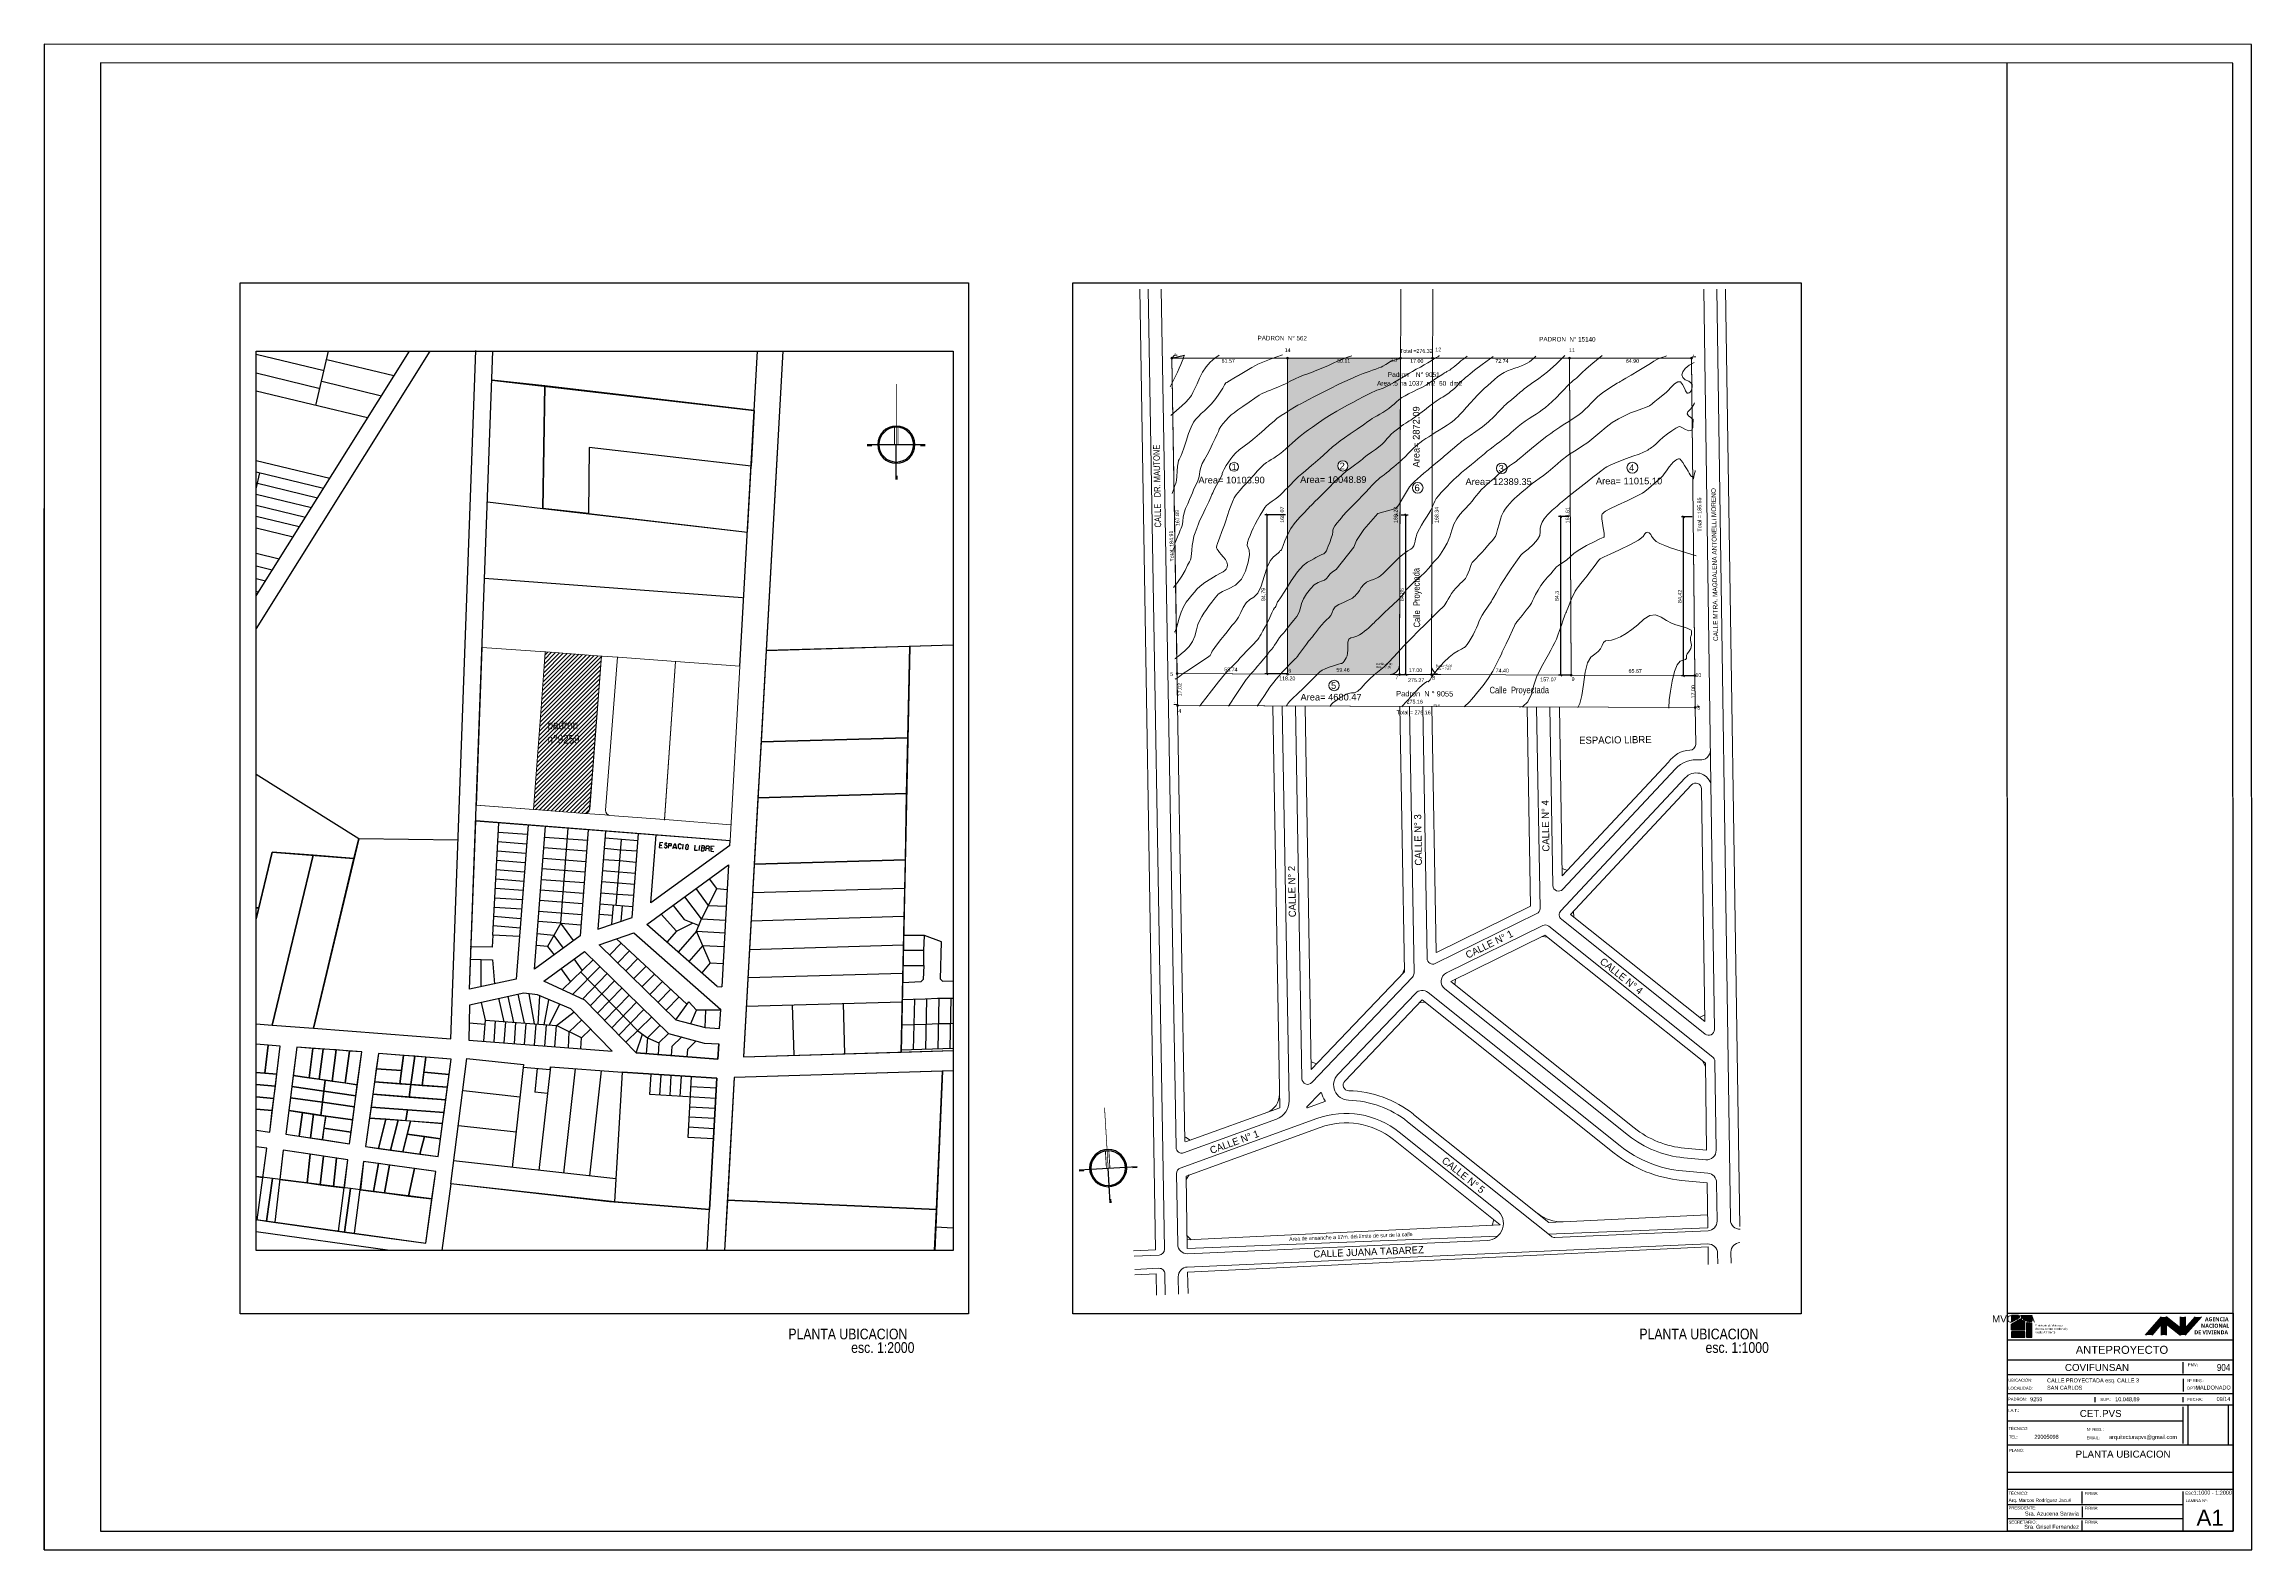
# Paper-space layout 'Ubicación' of a CAD drawing. Header units: inches. Extents: x 19 to 1193, y -16 to 785.
# The model-space entities are those that its viewports show. They can reach past a viewport. Long polylines and large blocks are cut down to what shows.
import ezdxf
from ezdxf.enums import TextEntityAlignment as Align

# ---------------------------------------------------------------- set-up
doc = ezdxf.new("R2010")
doc.units = ezdxf.units.IN
doc.header["$MEASUREMENT"] = 0
doc.header["$PDMODE"] = 35
doc.linetypes.add('HIDDEN', pattern=[0.375, 0.25, -0.125])
for name, color, linetype in [('calle', 3, 'Continuous'), ('CURVAS', 32, 'Continuous'), ('DESLINDE', 2, 'Continuous'), ('P-018', 7, 'Continuous'), ('P-035', 3, 'Continuous'), ('Rotulo', 7, 'Continuous'), ('Ubicacion', 2, 'Continuous'), ('VERTICES', 7, 'Continuous')]:
    doc.layers.add(name, color=color, linetype=linetype)
doc.layers.add('logo anv', color=7, linetype='Continuous', lineweight=35)
doc.layers.add('Ventana', color=21, linetype='Continuous', plot=False, transparency=0.5)
doc.layers.get('Ventana').freeze()
doc.styles.add('ARIAL', font='arial.ttf')
doc.styles.add('ARIAL NARROW', font='ARIALN.TTF')
doc.styles.add('LEROYSP', font='LEROYSP.SHX')
doc.styles.get("Standard").update_dxf_attribs({"font": 'arial.ttf'})
doc.styles.add('TECHNICLITE', font='techl___.ttf')
doc.dimstyles.new('COVINFUNSAN2', dxfattribs={"dimtxt": 1, "dimasz": 1, "dimexe": 1.25, "dimexo": 0.625, "dimtad": 1, "dimtxsty": 'Standard', "dimblk": 'OBLIQUE', "dimcen": 2.5, "dimadec": 0, "dimazin": 0, "dimtfac": 1, "dimtmove": 0, "dimatfit": 3, "dimldrblk": 'OBLIQUE', "dimfxl": 1, "dimlwd": -1, "dimarcsym": 1})
picture_1 = doc.add_image_def('image1.jpg', size_in_pixel=(96, 96))

# ---------------------------------------------------------------- blocks, each defined once
blk = doc.blocks.new('*U49')
at = {"layer": 'logo anv'}
for color, points in [(82, [(0.0795, 0.1073), (0.0772, 0.1073), (0.0692, 0.0982), (0.0723, 0.0982), (0.0772, 0.1038), (0.0772, 0.0982), (0.0795, 0.0982), (0.0795, 0.1038)]), (252, [(0.0867, 0.0982), (0.0867, 0.1017), (0.0795, 0.1073), (0.0795, 0.1038)]), (10, [(0.0971, 0.1073), (0.094, 0.1073), (0.089, 0.1017), (0.089, 0.1073), (0.0867, 0.1073), (0.0867, 0.1017), (0.0867, 0.0982), (0.089, 0.0982)])]:
    blk.add_hatch(color=color, dxfattribs=at).paths.add_polyline_path(points)
at = {"layer": 'Rotulo', "linetype": 'Continuous'}
h = blk.add_hatch(color=86, dxfattribs=at)
h.dxf.hatch_style = 1
h.paths.add_polyline_path([(0.0088, 0.1047, -0.106797), (0.0066, 0.1063), (0.002, 0.1037), (0.002, 0.1008), (0.0088, 0.1008)])
h.paths.add_polyline_path([(0.0122, 0.108), (0.0066, 0.108, 0.34791), (0.0122, 0.1052)])
h = blk.add_hatch(color=82, dxfattribs=at)
h.dxf.hatch_style = 1
h.paths.add_polyline_path([(0.0122, 0.1043, -0.103799), (0.0098, 0.1044), (0.0098, 0.0969), (0.0122, 0.0969)])
h.paths.add_polyline_path([(0.0088, 0.0998), (0.002, 0.0998), (0.002, 0.0969), (0.0088, 0.0969)])
h.paths.add_polyline_path([(0.0061, 0.1071, -0.06135), (0.0056, 0.108), (0.002, 0.108), (0.002, 0.1048)])
at = {"color": 1}
blk.add_line((0.113, 0.0956), (0, 0.0956), dxfattribs=at)
blk.add_lwpolyline([(0.113, 0), (0, 0), (0, 0.1092), (0.113, 0.1092)], close=True, dxfattribs=at)
at = {"layer": 'logo anv', "color": 82}
for p, q in [((0.0692, 0.0982), (0.0772, 0.1073)), ((0.0723, 0.0982), (0.0772, 0.1038)), ((0.0772, 0.1038), (0.0772, 0.0982)), ((0.0795, 0.1038), (0.0795, 0.1073)), ((0.0795, 0.1038), (0.0795, 0.0982)), ((0.0795, 0.1038), (0.0795, 0.0982))]:
    blk.add_line(p, q, dxfattribs=at)
at = {"layer": 'logo anv', "color": 252}
for p, q in [((0.0867, 0.1017), (0.0795, 0.1073)), ((0.0867, 0.0982), (0.0795, 0.1038))]:
    blk.add_line(p, q, dxfattribs=at)
at = {"layer": 'logo anv', "color": 10}
for p, q in [((0.0867, 0.1017), (0.0867, 0.1073)), ((0.0867, 0.1017), (0.0867, 0.1073)), ((0.0867, 0.1017), (0.0867, 0.0982)), ((0.0867, 0.1017), (0.0867, 0.0982)), ((0.089, 0.1017), (0.089, 0.1073)), ((0.0971, 0.1073), (0.089, 0.0982)), ((0.094, 0.1073), (0.089, 0.1017))]:
    blk.add_line(p, q, dxfattribs=at)
at = {"layer": 'Rotulo', "color": 84, "linetype": 'Continuous'}
for p, q in [((0.002, 0.108), (0.002, 0.1048)), ((0.0056, 0.108), (0.002, 0.108)), ((0.002, 0.1048), (0.0061, 0.1071)), ((0.0088, 0.0998), (0.002, 0.0998)), ((0.002, 0.0998), (0.002, 0.0969)), ((0.0088, 0.0969), (0.0088, 0.0998)), ((0.0098, 0.0969), (0.0098, 0.1044)), ((0.0122, 0.0969), (0.0122, 0.1043)), ((0.0088, 0.0969), (0.002, 0.0969)), ((0.0122, 0.0969), (0.0098, 0.0969))]:
    blk.add_line(p, q, dxfattribs=at)
at = {"layer": 'Rotulo', "color": 86, "linetype": 'Continuous'}
for p, q in [((0.002, 0.1037), (0.0066, 0.1063)), ((0.002, 0.1008), (0.002, 0.1037)), ((0.002, 0.1008), (0.0088, 0.1008)), ((0.0066, 0.108), (0.0122, 0.108)), ((0.0088, 0.1008), (0.0088, 0.1047)), ((0.0122, 0.108), (0.0122, 0.1052))]:
    blk.add_line(p, q, dxfattribs=at)
at = {"layer": 'Rotulo', "color": 4, "linetype": 'Continuous'}
for p, q in [((0.113, 0.0856), (0, 0.0856)), ((0.113, 0.0687), (0, 0.0687)), ((0.113, 0.0631), (0, 0.0631)), ((0.113, 0.0431), (0, 0.0431)), ((0.113, 0.0208), (0, 0.0208))]:
    blk.add_line(p, q, dxfattribs=at)
at = {"layer": 'Rotulo', "color": 7, "linetype": 'Continuous'}
for p, q in [((0.113, 0.0782), (0, 0.0782)), ((0.088, 0.079), (0.088, 0.0846)), ((0.088, 0.0762), (0.088, 0.07)), ((0.088, 0.0646), (0.088, 0.067)), ((0.088, 0.0439), (0.088, 0.0623)), ((0.088, 0.055), (0, 0.055)), ((0.113, 0.0293), (0, 0.0293)), ((0.088, 0.0132), (0, 0.0132)), ((0.0374, 0.0139), (0.0374, 0.0198)), ((0.0374, 0.0124), (0.0374, 0.0069)), ((0.088, 0.0001), (0.088, 0.0198)), ((0.088, 0.0062), (0, 0.0062))]:
    blk.add_line(p, q, dxfattribs=at)
at = {"layer": 'Rotulo', "color": 3, "linetype": 'Continuous'}
blk.add_line((0.0439, 0.0646), (0.0439, 0.067), dxfattribs=at)
at = {"layer": 'Rotulo', "color": 1, "linetype": 'Continuous'}
blk.add_line((0.0374, 0), (0.0374, 0.0053), dxfattribs=at)
at = {"layer": 'Rotulo', "color": 84, "linetype": 'Continuous'}
for centre, radius, start, end in [((0.0094, 0.1092), 0.00392, 198.1387, 212.1815), ((0.0113, 0.1102), 0.00596, 255.6409, 279.3451)]:
    blk.add_arc(centre, radius, start, end, dxfattribs=at)
at = {"layer": 'Rotulo', "color": 86, "linetype": 'Continuous'}
for centre, radius, start, end in [((0.0112, 0.1101), 0.00504, 205.0815, 281.8146), ((0.0114, 0.1106), 0.00643, 221.4786, 245.8621)]:
    blk.add_arc(centre, radius, start, end, dxfattribs=at)
at = {"layer": 'logo anv', "color": 1, "style": 'ARIAL'}
for s, insert, char_height, width, attachment_point in [('MVOTMA', (0.0138, 0.108), 0.0035, 7.939066071216416e-14, 3), ('{\\fVivaldi|b0|i0|c0|p66;Ministerio de Vivienda Ordenamiento Territorial y Medio Ambiente}', (0.0138, 0.1035), 0.00102, 0.019088, 1)]:
    blk.add_mtext(s, dxfattribs=dict(at, insert=insert, char_height=char_height, width=width, attachment_point=attachment_point))
at = {"layer": 'logo anv', "color": 1, "insert": (0.0894, 0.1071), "char_height": 0.001971, "width": 0.022102, "attachment_point": 1}
blk.add_mtext('\\pi0.0087387; {\\fLucida Sans|b1|i0|c0|p34;AGENCIA \\P\\pi0.0075142;NACIONAL      \\P\\pi0.0041853;DE VIVIENDA}', dxfattribs=at)
at = {"layer": 'Rotulo', "color": 3, "linetype": 'Continuous', "char_height": 0.0015, "width": 0.056575, "attachment_point": 1}
for s, insert in [('{\\fVivaldi|b0|i0|c0|p66;PMV:}', (0.0903, 0.0841)), ('{\\fVivaldi|b0|i0|c0|p66;PADRÓN:}', (0.0003, 0.0668)), ('{\\fVivaldi|b0|i0|c0|p66;UBICACIÓN:}', (0.0004, 0.0763)), ('{\\fVivaldi|b0|i0|c0|p66;LOCALIDAD:}', (0.0004, 0.0723)), ('{\\fVivaldi|b0|i0|c0|p66;SUP.:}', (0.0465, 0.0667)), ('{\\fVivaldi|b0|i0|c0|p66;DPTO.:}', (0.09, 0.0723)), ('{\\fVivaldi|b0|i0|c0|p66;FECHA:}', (0.0901, 0.0667)), ('{\\fVivaldi|b0|i0|c0|p66;I.A.T.:}', (0.0004, 0.0612)), ('{\\fVivaldi|b0|i0|c0|p66;TEL:}', (0.0007, 0.0479)), ('{\\fVivaldi|b0|i0|c0|p66;EMAIL:}', (0.0396, 0.0475)), ('{\\fVivaldi|b0|i0|c0|p66;Nº REG.:}', (0.0397, 0.0517)), ('{\\fVivaldi|b0|i0|c0|p66;PLANO:}', (0.0008, 0.0412)), ('{\\fVivaldi|b0|i0|c0|p66;TÉCNICO:}', (0.0006, 0.0197)), ('{\\fVivaldi|b0|i0|c0|p66;PRESIDENTE: }', (0.0006, 0.0124)), ('{\\fVivaldi|b0|i0|c0|p66;FIRMA:}', (0.0386, 0.0196)), ('{\\fVivaldi|b0|i0|c0|p66;FIRMA:}', (0.0386, 0.0122)), ('{\\fVivaldi|b0|i0|c0|p66;ESC.:}', (0.0891, 0.0197)), ('{\\fVivaldi|b0|i0|c0|p66;LAMINA Nº:}', (0.0892, 0.016)), ('{\\fVivaldi|b0|i0|c0|p66;SECRETARIO: }', (0.0006, 0.0053)), ('{\\fVivaldi|b0|i0|c0|p66;FIRMA:}', (0.0386, 0.0053))]:
    blk.add_mtext(s, dxfattribs=dict(at, insert=insert))
at = {"layer": 'Rotulo', "color": 3, "linetype": 'Continuous', "insert": (0.09, 0.0761), "char_height": 0.0015, "width": 0.056575, "attachment_point": 1, "line_spacing_factor": 0.6}
blk.add_mtext('{\\fVivaldi|b0|i0|c0|p66;Nº REG.:}', dxfattribs=at)
at = {"layer": 'Rotulo', "color": 3, "linetype": 'Continuous', "insert": (0.0006, 0.0521), "char_height": 0.0015, "attachment_point": 1}
blk.add_mtext_dynamic_manual_height_columns('{\\fVivaldi|b0|i0|c0|p66;TÉCNICO:}', width=0.056575, gutter_width=12.5, heights=[0], dxfattribs=at)
at = {"layer": 'Rotulo', "color": 3, "linetype": 'Continuous', "style": 'ARIAL'}
for tag, height, p in [('ETAPA', 0.004, (0.0573, 0.0888)), ('COVISOCIAL', 0.0035, (0.0449, 0.0802)), ('S1', 0.008, (0.1015, 0.0027))]:
    blk.add_attdef(tag, text='', height=height, dxfattribs=at).set_placement(p, align=Align.CENTER)
at = {"layer": 'Rotulo', "color": 7, "linetype": 'Continuous', "style": 'ARIAL NARROW'}
for tag, height, p in [('0900', 0.0035, (0.1116, 0.0802)), ('1/1/2013', 0.002, (0.1116, 0.0652)), ('MDEO.', 0.002, (0.1118, 0.0708)), ('090', 0.002, (0.1114, 0.0747)), ('1:100', 0.002, (0.1125, 0.0182))]:
    blk.add_attdef(tag, text='', height=height, dxfattribs=at).set_placement(p, align=Align.RIGHT)
at = {"layer": 'Rotulo', "color": 7, "linetype": 'Continuous'}
for tag, p, style in [('09000', (0.0114, 0.065), 'ARIAL NARROW'), ('CALLE', (0.0199, 0.0745), 'ARIAL NARROW'), ('MONTEVIDEO', (0.0199, 0.0708), 'ARIAL NARROW'), ('09000', (0.054, 0.065), 'ARIAL NARROW'), ('099128099', (0.0135, 0.0462), 'ARIAL NARROW'), ('MARCOS@ARQUISIS.COM', (0.0509, 0.0461), 'ARIAL NARROW'), ('241', (0.0512, 0.05), 'ARIAL NARROW'), ('LOGO', (0.0972, 0.0517), 'ARIAL')]:
    blk.add_attdef(tag, p, '', height=0.002, dxfattribs=dict(at, style=style))
at = {"layer": 'Rotulo', "color": 7, "linetype": 'Continuous', "style": 'ARIAL'}
for tag, height, p in [('NOMBREI.A.T.', 0.0035, (0.0468, 0.0572)), ('NOMBREDELPLANO', 0.0035, (0.0579, 0.0368)), ('NOMBREDELPLANO', 0.0035, (0.0579, 0.0318)), ('INST.SANITARIA', 0.003, (0.0565, 0.0236))]:
    blk.add_attdef(tag, text='', height=height, dxfattribs=at).set_placement(p, align=Align.CENTER)
for tag, height, p in [('NOMBRETECNICO', 0.0017, (0.0321, 0.0141)), ('NOMBRESECRETARIO', 0.002, (0.0358, 0.0006)), ('NOMBREPRESIDENTE', 0.002, (0.0358, 0.0071))]:
    blk.add_attdef(tag, text='', height=height, dxfattribs=at).set_placement(p, align=Align.BOTTOM_RIGHT)
blk = doc.blocks.new('_Oblique')
at = {"color": 0, "linetype": 'ByBlock', "lineweight": -2}
blk.add_line((-0.5, -0.5), (0.5, 0.5), dxfattribs=at)
blk = doc.blocks.new('*D43')
at = {"layer": 'Defpoints', "color": 0, "transparency": 16777216}
for p in [(524.7, 290.4), (527.8, 290.4), (524.4, 205.6)]:
    blk.add_point(p, dxfattribs=at)
at = {"layer": 'DESLINDE', "color": 0, "lineweight": -2, "transparency": 16777216}
for p, q in [((525.4, 290.4), (529, 290.4)), ((525, 205.6), (529, 205.6))]:
    blk.add_line(p, q, dxfattribs=at)
at = {"layer": 'DESLINDE', "color": 0, "transparency": 16777216}
blk.add_line((527.8, 205.6), (527.8, 290.4), dxfattribs=at)
for p, rotation in [((527.8, 290.4), 90), ((527.8, 205.6), 270)]:
    blk.add_blockref('_Oblique', p, dxfattribs=dict(at, rotation=rotation))
at = {"layer": 'DESLINDE', "color": 0, "lineweight": 5, "transparency": 16777216, "insert": (525.9, 248), "char_height": 2, "attachment_point": 5, "rotation": 90}
blk.add_mtext('84,86', dxfattribs=at)
blk = doc.blocks.new('*D44')
at = {"layer": 'Defpoints', "color": 0, "transparency": 16777216}
for p in [(454, 290.5), (464.4, 290.5), (464.9, 205.8)]:
    blk.add_point(p, dxfattribs=at)
at = {"layer": 'DESLINDE', "color": 0, "lineweight": -2, "transparency": 16777216}
for p, q in [((463.8, 290.5), (452.8, 290.5)), ((464.3, 205.8), (452.8, 205.8))]:
    blk.add_line(p, q, dxfattribs=at)
at = {"layer": 'DESLINDE', "color": 0, "transparency": 16777216}
blk.add_line((454, 205.8), (454, 290.5), dxfattribs=at)
for p, rotation in [((454, 290.5), 90), ((454, 205.8), 270)]:
    blk.add_blockref('_Oblique', p, dxfattribs=dict(at, rotation=rotation))
at = {"layer": 'DESLINDE', "color": 0, "lineweight": 5, "transparency": 16777216, "insert": (452.2, 248.1), "char_height": 2, "attachment_point": 5, "rotation": 90}
blk.add_mtext('84,79', dxfattribs=at)
blk = doc.blocks.new('*D45')
at = {"layer": 'Defpoints', "color": 0, "transparency": 16777216}
for p in [(610.2, 289.5), (615.3, 289.5), (615.8, 205.2)]:
    blk.add_point(p, dxfattribs=at)
at = {"layer": 'DESLINDE', "color": 0, "lineweight": -2, "transparency": 16777216}
for p, q in [((614.7, 289.5), (608.9, 289.5)), ((615.2, 205.2), (608.9, 205.2))]:
    blk.add_line(p, q, dxfattribs=at)
at = {"layer": 'DESLINDE', "color": 0, "transparency": 16777216}
blk.add_line((610.2, 205.2), (610.2, 289.5), dxfattribs=at)
for p, rotation in [((610.2, 289.5), 90), ((610.2, 205.2), 270)]:
    blk.add_blockref('_Oblique', p, dxfattribs=dict(at, rotation=rotation))
at = {"layer": 'DESLINDE', "color": 0, "lineweight": 5, "transparency": 16777216, "insert": (608.3, 247.3), "char_height": 2, "attachment_point": 5, "rotation": 90}
blk.add_mtext('84,3', dxfattribs=at)
blk = doc.blocks.new('*D46')
at = {"layer": 'Defpoints', "color": 0, "transparency": 16777216}
for p in [(675.5, 289.4), (680.6, 289.4), (681.5, 204.9)]:
    blk.add_point(p, dxfattribs=at)
at = {"layer": 'DESLINDE', "color": 0, "lineweight": -2, "transparency": 16777216}
for p, q in [((680, 289.4), (674.3, 289.4)), ((680.8, 204.9), (674.3, 204.9))]:
    blk.add_line(p, q, dxfattribs=at)
at = {"layer": 'DESLINDE', "color": 0, "transparency": 16777216}
blk.add_line((675.5, 204.9), (675.5, 289.4), dxfattribs=at)
for p, rotation in [((675.5, 289.4), 90), ((675.5, 204.9), 270)]:
    blk.add_blockref('_Oblique', p, dxfattribs=dict(at, rotation=rotation))
at = {"layer": 'DESLINDE', "color": 0, "lineweight": 5, "transparency": 16777216, "insert": (673.7, 247.1), "char_height": 2, "attachment_point": 5, "rotation": 90}
blk.add_mtext('84,42', dxfattribs=at)
blk = doc.blocks.new('Norte1')
at = {"color": 7}
for points, const_width in [([(0, 0), (0, 3.482)], 0.04), ([(-0.1, 0), (-0.1, 0.995)], 0.05), ([(0.1, 0), (0.1, 0.995)], 0.05)]:
    blk.add_lwpolyline(points, dxfattribs=dict(at, const_width=const_width))
for points in [[(1.67, 0), (-1.67, 0)], [(0, -2), (0, 0)], [(-1.399, -0.05), (-1.669, -0.05)], [(1.669, -0.05), (1.399, -0.05)], [(-0.05, -2), (-0.05, -1.799)]]:
    blk.add_lwpolyline(points, dxfattribs=at)
for radius in [1.07, 1]:
    blk.add_circle((0, 0), radius, dxfattribs=at)

msp = doc.modelspace()

# ---------------------------------------------------------------- hatches: boundary and pattern name
h = msp.add_hatch()
h.set_pattern_fill('DOTS', color=8, scale=30)
h.paths.add_polyline_path([(524.531, 373.824), (465.429, 373.841, -0.4141183), (464.925, 373.336), (464.927, 313.841), (464.931, 206.256, -0.40261257), (465.427, 205.763), (465.431, 205.763), (519.388, 205.56), (519.412, 205.56, 0.41452206), (524.407, 210.569), (524.407, 210.54), (525.042, 373.319, -0.41820612)])
h.paths.add_polyline_path([(497.01, 316.463, -1), (491.583, 316.463, -1)], flags=0)
h.paths.add_polyline_path([(497.01, 316.463, 1), (491.583, 316.463, 1)], flags=16)
h.paths.add_polyline_path([(517.608, 363.154), (548.958, 363.075), (548.968, 366.929), (517.617, 367.008)], flags=9)
h.paths.add_polyline_path([(511.861, 358.462), (562.464, 358.334), (562.474, 362.249), (511.871, 362.376)], flags=9)
h.paths.add_polyline_path([(519.387, 371.359), (523.553, 371.359), (523.553, 374.452), (519.387, 374.452)], flags=9)
h.paths.add_polyline_path([(490.906, 370.892), (498.968, 370.89), (498.97, 375.048), (490.907, 375.05)], flags=9)
h.paths.add_polyline_path([(470.727, 306.477), (507.781, 306.477), (507.781, 311.885), (470.727, 311.885)], flags=24)
h.paths.add_polyline_path([(491.734, 313.812), (496.25, 313.812), (496.25, 319.13), (491.734, 319.13)], flags=8)
h.paths.add_polyline_path([(524.486, 285.508), (524.523, 295.138), (520.365, 295.154), (520.328, 285.524)], flags=24)
h.paths.add_polyline_path([(511.522, 208.583), (520.367, 208.549), (520.374, 210.404), (511.529, 210.438)], flags=24)
h.paths.add_polyline_path([(511.607, 210.184), (520.923, 210.149), (520.93, 212.003), (511.614, 212.039)], flags=24)
h.paths.add_polyline_path([(464.775, 205.988), (467.373, 205.988), (467.373, 209.079), (464.775, 209.079)], flags=9)
h.paths.add_polyline_path([(490.385, 205.881), (498.448, 205.85), (498.464, 210.008), (490.401, 210.039)], flags=24)
h = msp.add_hatch()
h.set_pattern_fill('ANSI31', color=8, scale=25)
h.paths.add_polyline_path([(570.148, -494.513), (510.745, -490.1), (510.247, -490.063), (510.21, -490.562), (510.21, -490.562), (505.822, -549.9), (497.851, -657.682), (498.35, -657.721), (552.126, -661.903, 0.41276349), (557.474, -657.304)])

# ---------------------------------------------------------------- linework, layer by layer
at = {"color": 3, "lineweight": 13}
for p, q in [((394.761, -100.517), (385.615, 454.213)), ((399.481, -100.167), (389.97, 454.213)), ((405.615, -46.04), (397.033, 454.213)), ((524.407, 210.544), (525.357, 454.213)), ((541.407, 210.456), (542.344, 454.213)), ((689.976, 147.48), (685.548, 454.213)), ((700.388, -84.578), (692.611, 454.213)), ((697.094, 454.213), (705.482, -88.016)), ((403.358, 373.657), (406.479, 188.978)), ((403.557, 373.858), (679.475, 373.779)), ((464.922, 206.256), (464.925, 373.336)), ((615.785, 205.694), (614.778, 373.293)), ((679.679, 373.577), (681.634, 188.139)), ((681.434, 187.938), (406.479, 188.978)), ((410.348, -42.944), (406.479, 188.978)), ((460.749, -24.967), (457.084, 188.623)), ((465.73, -21.278), (462.13, 188.604)), ((472.591, -9.501), (469.193, 188.578)), ((477.551, -4.503), (474.238, 188.558)), ((527.11, 47.41), (524.693, 188.531)), ((532.168, 46.668), (529.737, 188.349)), ((539.098, 54.429), (536.801, 188.322)), ((543.923, 57.708), (541.68, 188.467)), ((594.115, 82.296), (592.299, 188.112)), ((599.18, 81.102), (597.344, 188.093)), ((606.034, 93.276), (604.408, 188.066)), ((610.992, 98.352), (609.453, 188.047)), ((681.919, 168.327), (681.636, 187.938)), ((610.992, 98.352), (667.523, 158.864)), ((611.272, 91.262), (671.209, 155.42)), ((610.2, 79.77), (676.37, 150.599)), ((615.374, 77.92), (679.732, 146.81)), ((686.758, 20.91), (684.97, 144.787)), ((686.758, 20.91), (684.97, 144.787)), ((691.864, 16.712), (689.976, 147.48)), ((613.748, 101.301), (610.923, 102.388)), ((544.087, 57.695), (594.115, 82.296)), ((597.489, 78.334), (543.459, 51.765)), ((600.606, 71.997), (549.429, 46.831)), ((690.971, 2.053), (603.83, 71.646)), ((686.949, 14.303), (610.523, 75.339)), ((686.758, 20.91), (615.374, 77.92)), ((617.115, 76.529), (616.895, 79.548)), ((551.655, 42.304), (601.683, 66.905)), ((687.079, -1.294), (601.683, 66.905)), ((477.551, -4.503), (527.11, 47.41)), ((525.98, 46.227), (527.082, 49.046)), ((477.807, -11.539), (531.331, 44.527)), ((491.648, -7.268), (532.878, 35.92)), ((641.725, -45.121), (539.674, 36.379)), ((646.132, -39.603), (548.507, 38.363)), ((649.28, -35.662), (551.655, 42.304)), ((554.189, 43.551), (553.862, 40.542)), ((495.296, -10.751), (536.527, 32.437)), ((538.13, 31.157), (535.11, 30.953)), ((638.577, -49.063), (536.527, 32.437)), ((686.707, 24.454), (683.989, 23.122)), ((480.301, -1.621), (477.482, -0.52)), ((687.103, -2.967), (685.771, -0.25)), ((687.747, -47.567), (687.079, -1.294)), ((687.747, -47.567), (687.079, -1.294)), ((692.79, -47.494), (692.109, -0.268)), ((475.214, -24.482), (482.437, -16.916)), ((484.72, -21.649), (475.536, -24.976)), ((480.551, -30.67), (407.848, -57.005)), ((480.551, -30.67), (407.848, -57.005)), ((459.079, -30.937), (409.672, -48.834)), ((460.749, -24.967), (410.61, -43.129)), ((605, -93.257), (528.757, -32.368)), ((603.878, -85.906), (531.905, -28.426)), ((603.878, -85.906), (531.905, -28.426)), ((413.058, -42.242), (410.565, -40.525)), ((482.269, -35.413), (410.921, -61.257)), ((577.966, -87.16), (521.195, -41.822)), ((577.966, -87.16), (521.195, -41.822)), ((576.265, -79.347), (524.35, -37.886)), ((687.746, -47.538), (676.042, -46.439)), ((688.467, -59.794), (674.911, -58.521)), ((687.275, -52.589), (675.571, -51.49)), ((406.5, -97.617), (405.853, -59.903)), ((411.583, -99.84), (410.921, -61.257)), ((410.953, -63.116), (412.67, -60.624)), ((687.996, -64.816), (674.439, -63.543)), ((688.341, -88.706), (687.996, -64.816)), ((688.341, -88.706), (687.996, -64.816)), ((693.335, -85.192), (693.039, -64.743)), ((688.241, -81.822), (611.49, -85.538)), ((688.241, -81.822), (611.49, -85.538)), ((413.676, -95.113), (411.466, -93.044)), ((577.966, -87.16), (411.504, -95.218)), ((576.664, -93.198), (411.583, -99.84)), ((574.619, -84.488), (573.688, -87.368)), ((688.341, -88.706), (603.571, -92.116)), ((611.49, -85.538), (603.878, -85.906)), ((688.514, -90.304), (607.022, -93.916)), ((394.761, -100.517), (383.07, -100.987)), ((396.589, -103.242), (383.385, -103.827)), ((688.315, -97.382), (411.614, -109.645)), ((571.001, -95.512), (411.767, -102.569)), ((688.489, -98.981), (411.798, -112.375)), ((688.622, -108.229), (688.489, -98.981)), ((693.664, -107.985), (693.582, -102.349)), ((700.721, -107.643), (700.636, -101.735)), ((394.97, -113.189), (383.688, -113.735)), ((396.546, -110.313), (383.697, -110.882)), ((395.159, -124.611), (394.97, -113.189)), ((399.896, -124.382), (399.706, -113.285)), ((406.953, -124.04), (406.794, -114.771)), ((411.994, -123.796), (411.798, -112.375))]:
    msp.add_line(p, q, dxfattribs=at)
msp.add_line((403.355, 373.858), (410.058, 375.333))
at = {"color": 3, "lineweight": 0}
for p, q in [((406.184, 206.478), (403.355, 373.858)), ((465.429, 373.841), (403.885, 373.859)), ((524.531, 373.824), (464.421, 373.841)), ((541.531, 373.819), (525.539, 373.823)), ((614.271, 373.798), (542.54, 373.819)), ((679.172, 373.78), (615.28, 373.798)), ((681.451, 205.441), (679.709, 373.276)), ((681.122, 187.94), (407.066, 188.976)), ((600.074, 66.115), (603.083, 65.787))]:
    msp.add_line(p, q, dxfattribs=at)
at = {"color": 3, "linetype": 'Continuous', "lineweight": 13}
for p, q in [((406.622, 205.981), (464.418, 205.749)), ((465.427, 205.745), (519.388, 205.56)), ((615.283, 205.191), (546.388, 205.456)), ((680.952, 204.939), (616.292, 205.187))]:
    msp.add_line(p, q, dxfattribs=at)
at = {"linetype": 'HIDDEN', "lineweight": 0}
for p, q in [((519.388, 205.56), (523.897, 205.553)), ((524.407, 210.54), (524.403, 206.045)), ((541.407, 210.456), (541.39, 205.979)), ((546.388, 205.456), (541.893, 205.475))]:
    msp.add_line(p, q, dxfattribs=at)
at = {"linetype": 'Continuous', "lineweight": 0}
msp.add_line((524.906, 205.551), (540.884, 205.475), dxfattribs=at)
at = {"color": 3}
for p, q in [((409.841, -901.738), (436.512, -169.409)), ((429.773, -849.028), (454.5, -170.064)), ((445.698, -411.755), (719.865, -432.12)), ((311.821, -688.968), (263.625, -890.374)), ((417.533, -690.546), (311.821, -688.968)), ((263.625, -890.374), (409.841, -901.738))]:
    msp.add_line(p, q, dxfattribs=at)
at = {"color": 4, "lineweight": 0}
msp.add_line((637.158, -669.064), (648.623, -500.342), dxfattribs=at)
at = {"color": 3}
for points in [[(387.468, -170.064), (202.714, -465.269)], [(387.451, -170.064), (202.714, -465.093)], [(202.714, -430.437), (365.798, -170.064)], [(275.04, -191.285), (202.714, -173.877)], [(266.162, -228.066), (279.809, -170.064)], [(453.373, -200.994), (732.39, -233.393), (735.944, -170.064)], [(717.194, -505.435), (735.978, -170.064)], [(762.913, -170.064), (720.975, -920.814), (944.21, -914.233)], [(762.889, -170.064), (745.073, -488.576), (944.21, -482.782)], [(278.084, -179.11), (349.362, -196.105)], [(202.714, -193.238), (270.728, -209.803)], [(272.503, -202.193), (336.172, -217.666)], [(448.654, -330.568), (507.647, -337.648), (509.676, -207.266)], [(509.676, -207.266), (732.39, -233.393), (729.093, -292.496), (557.111, -272.71), (556.096, -342.974), (507.647, -337.648), (509.676, -207.266), (453.375, -200.942)], [(732.39, -233.393), (509.676, -207.266), (507.647, -337.648), (725.288, -362.76), (732.39, -233.393)], [(321.206, -241.256), (202.714, -212.785)], [(557.111, -272.71), (556.096, -342.974), (725.288, -362.76), (729.093, -292.496), (557.111, -272.71)], [(202.714, -286.574), (281.128, -305.433)], [(202.714, -298.621), (274.533, -315.833)], [(202.714, -316.734), (206.805, -299.598)], [(202.714, -310.453), (268.191, -326.233)], [(202.714, -322.242), (261.596, -336.379)], [(202.714, -334.215), (255.254, -346.779)], [(248.659, -357.179), (202.714, -346.24)], [(202.714, -358.152), (242.064, -367.58)], [(202.714, -385.187), (227.352, -391.17)], [(202.714, -398.687), (219.995, -402.838)], [(202.714, -412.066), (212.893, -414.507)], [(205.283, -426.429), (202.714, -425.812)], [(897.777, -484.263), (745.073, -488.576), (739.746, -585.981), (895.748, -581.416), (897.777, -484.263)], [(944.21, -482.873), (897.777, -484.263), (888.645, -915.994), (944.21, -914.315)], [(895.748, -581.416), (739.746, -585.981), (736.449, -645.338), (894.479, -640.772), (895.748, -581.416)], [(202.714, -762.311), (205.537, -762.529), (219.742, -703.173), (306.747, -710.022), (311.821, -688.968), (202.714, -620.66)], [(894.479, -640.772), (736.449, -645.338), (732.39, -715.856), (893.211, -711.29), (894.479, -640.772)], [(491.92, -674.255), (479.237, -838.12), (429.773, -849.028), (436.294, -669.979)], [(706.77, -690.997), (436.294, -669.979)], [(454.632, -791.447), (460.973, -671.972)], [(555.848, -679.253), (547.218, -792.208), (498.769, -827.466), (510.437, -675.524)], [(526.925, -778.764), (534.535, -677.553)], [(574.352, -680.693), (566.242, -785.105), (602.516, -772.676), (609.365, -683.387)], [(459.959, -691.758), (490.398, -694.295)], [(460.466, -681.865), (491.159, -684.148)], [(509.676, -687.192), (555.081, -690.49)], [(608.604, -691.251), (573.852, -688.46)], [(585.774, -759.739), (591.355, -689.729)], [(706.517, -696.07), (622.555, -756.949), (628.136, -684.655)], [(706.517, -696.07), (706.801, -690.995)], [(263.371, -706.47), (219.742, -703.173), (202.714, -774.072)], [(459.451, -701.651), (489.383, -704.187)], [(508.661, -698.353), (554.067, -701.651)], [(590.34, -700.89), (572.838, -699.368)], [(608.096, -702.158), (590.34, -700.89)], [(635.238, -693.28), (631.941, -693.026), (631.433, -698.353), (634.731, -698.607)], [(631.687, -695.563), (634.224, -695.817)], [(636.76, -697.592), (638.028, -698.86), (639.55, -698.353)], [(640.058, -694.548), (638.789, -693.28), (637.267, -693.787)], [(637.267, -693.787), (637.267, -695.309)], [(637.267, -695.309), (638.536, -695.817)], [(639.804, -696.578), (638.536, -696.07)], [(639.55, -698.353), (639.804, -696.578)], [(641.326, -698.86), (641.58, -693.787), (643.609, -693.787)], [(643.355, -696.578), (641.326, -696.324)], [(643.609, -696.324), (644.624, -696.07)], [(644.624, -694.548), (643.863, -693.787)], [(644.624, -696.07), (644.624, -694.295)], [(645.892, -699.368), (647.921, -694.041), (648.429, -694.295), (649.95, -699.621)], [(646.653, -698.1), (649.443, -698.353)], [(655.024, -695.563), (653.502, -694.295), (651.726, -695.309)], [(651.726, -695.309), (651.726, -698.607)], [(651.726, -698.353), (652.994, -699.621), (654.77, -698.607)], [(656.546, -700.129), (657.053, -694.802)], [(659.59, -695.563), (659.336, -699.621)], [(659.336, -699.621), (660.858, -700.382), (662.38, -699.875)], [(662.38, -695.817), (661.112, -695.056), (659.59, -695.563)], [(662.38, -699.621), (662.634, -695.817)], [(669.482, -695.817), (668.975, -700.89), (672.273, -701.143)], [(674.048, -701.397), (674.556, -696.07)], [(676.585, -696.07), (676.078, -701.651), (678.36, -701.651)], [(678.614, -698.86), (676.331, -698.607)], [(678.614, -696.324), (676.585, -696.07)], [(678.36, -701.651), (679.375, -700.89)], [(679.629, -696.831), (678.614, -696.324)], [(679.629, -699.621), (678.614, -698.86)], [(678.868, -698.86), (679.629, -698.1)], [(679.375, -700.89), (679.629, -699.621)], [(679.882, -698.1), (679.629, -696.831)], [(681.151, -701.904), (681.658, -696.324), (683.941, -696.578)], [(681.404, -698.86), (683.687, -699.114), (684.448, -702.158)], [(684.956, -697.339), (683.941, -696.578)], [(683.941, -698.86), (684.956, -698.353)], [(684.956, -698.353), (684.956, -697.339)], [(689.775, -697.085), (686.478, -696.831), (686.224, -702.158), (689.522, -702.412)], [(686.224, -699.368), (688.507, -699.621)], [(202.714, -885.771), (219.995, -887.077), (263.371, -706.47)], [(306.747, -710.022), (263.371, -706.47), (219.995, -887.077), (263.625, -890.374), (306.747, -710.022)], [(458.69, -711.797), (488.622, -714.08)], [(507.9, -709.514), (553.306, -713.065)], [(589.579, -712.558), (572.077, -711.29)], [(607.082, -714.08), (589.579, -712.558)], [(893.211, -711.29), (732.39, -715.856), (720.975, -920.814), (888.645, -915.994), (893.211, -711.29)], [(732.39, -715.856), (887.884, -711.29)], [(458.183, -721.69), (488.115, -723.973)], [(506.886, -720.675), (552.291, -724.227)], [(588.565, -724.48), (571.062, -723.212)], [(606.067, -725.749), (588.565, -724.48)], [(693.073, -846.237), (618.243, -780.286), (705.249, -716.617)], [(705.249, -716.617), (698.146, -846.491)], [(457.676, -731.583), (487.354, -733.866)], [(506.125, -732.09), (551.53, -735.388)], [(587.804, -736.149), (570.301, -734.88)], [(605.306, -737.417), (587.804, -736.149)], [(692.565, -741.983), (684.956, -731.583)], [(457.422, -741.475), (486.593, -743.758)], [(505.11, -743.251), (550.769, -746.802)], [(586.789, -748.071), (569.286, -746.802)], [(604.292, -749.339), (586.789, -748.071)], [(676.331, -773.944), (658.829, -750.607)], [(683.687, -759.739), (670.751, -741.983)], [(692.565, -741.983), (676.331, -773.944)], [(692.565, -741.983), (703.98, -742.744)], [(730.615, -746.041), (892.45, -741.475)], [(205.537, -762.529), (202.714, -762.311)], [(202.714, -774.262), (205.537, -762.529)], [(456.154, -761.515), (484.817, -763.544)], [(456.661, -751.622), (485.832, -753.651)], [(504.349, -754.412), (549.754, -757.963)], [(585.774, -759.739), (568.272, -758.471)], [(581.208, -779.778), (582.73, -759.739)], [(603.531, -761.261), (585.774, -759.993)], [(591.101, -776.481), (592.369, -760.246)], [(646.146, -759.993), (658.068, -774.705), (673.795, -781.047)], [(683.687, -759.739), (702.966, -760.754)], [(455.646, -771.407), (484.056, -773.69)], [(503.588, -765.827), (548.994, -769.378)], [(581.969, -770.646), (567.511, -769.632)], [(633.463, -769.125), (649.697, -787.388), (639.55, -798.803)], [(685.717, -820.871), (671.258, -787.134), (676.331, -773.944)], [(676.331, -773.944), (701.951, -775.466)], [(729.093, -776.227), (891.689, -771.407)], [(455.139, -781.3), (483.549, -783.583)], [(526.925, -778.764), (502.574, -776.988)], [(540.115, -797.281), (526.925, -778.764), (512.72, -803.369)], [(526.925, -778.764), (547.979, -780.539)], [(649.697, -787.388), (667.453, -778.51)], [(482.788, -792.969), (454.632, -791.447), (453.871, -804.13), (430.534, -803.876)], [(519.315, -791.7), (501.813, -790.178)], [(519.315, -791.7), (529.462, -805.398)], [(567.511, -801.593), (604.292, -789.164), (696.878, -870.589)], [(586.028, -795.505), (660.858, -864.755)], [(671.258, -787.134), (651.726, -809.71)], [(671.258, -787.134), (701.444, -788.91)], [(912.997, -807.935), (913.504, -791.954), (891.182, -791.954)], [(930.499, -838.12), (931.514, -798.549), (913.504, -791.954)], [(512.72, -803.369), (500.798, -802.608)], [(508.661, -840.403), (552.037, -808.696), (641.326, -895.955), (679.121, -906.355), (694.848, -907.116), (693.834, -923.35), (607.082, -916.755), (552.291, -860.696), (508.661, -840.403)], [(512.72, -803.369), (519.569, -812.501)], [(567.511, -801.593), (649.189, -881.496), (680.39, -889.867), (695.609, -890.628), (696.878, -870.589)], [(591.101, -800.071), (578.925, -812.501)], [(599.726, -808.188), (587.55, -820.871)], [(677.853, -802.354), (662.887, -819.603)], [(677.853, -802.354), (700.683, -803.622)], [(727.317, -806.666), (891.182, -801.847)], [(912.743, -823.662), (912.997, -807.935), (890.675, -807.935)], [(430.28, -817.066), (454.124, -817.574), (456.154, -843.193)], [(441.695, -817.32), (441.695, -846.491)], [(561.169, -817.574), (528.193, -849.535)], [(549.501, -828.735), (540.876, -816.813)], [(608.604, -816.305), (595.921, -829.496)], [(685.717, -820.871), (676.585, -831.525)], [(685.717, -820.871), (699.414, -821.632)], [(537.071, -840.657), (527.179, -826.959)], [(539.354, -854.608), (568.525, -824.93)], [(547.725, -830.51), (608.604, -893.165)], [(550.008, -859.428), (576.135, -832.286)], [(617.482, -824.423), (604.545, -837.613)], [(626.36, -832.793), (613.17, -845.984)], [(725.541, -836.598), (890.421, -832.032)], [(890.421, -823.662), (912.743, -823.662), (912.236, -838.628)], [(558.125, -866.53), (583.999, -839.896)], [(634.984, -840.657), (621.794, -854.355)], [(890.167, -841.671), (909.953, -840.911)], [(909.953, -840.911), (912.236, -838.628)], [(932.782, -840.403), (930.499, -838.12)], [(932.782, -840.403), (944.21, -839.937)], [(581.462, -914.979), (537.579, -869.828), (502.066, -855.116), (487.354, -853.086), (429.519, -866.023), (429.012, -903.057), (581.462, -914.979)], [(476.954, -884.286), (470.866, -856.891)], [(488.115, -885.047), (481.52, -854.355)], [(498.769, -885.808), (493.188, -853.847)], [(502.827, -886.062), (504.349, -856.13)], [(565.735, -874.394), (592.116, -847.506)], [(573.345, -882.257), (599.472, -855.369)], [(643.863, -849.028), (630.165, -862.725)], [(693.073, -846.237), (698.146, -846.491)], [(429.519, -866.023), (429.012, -903.057), (581.462, -914.979)], [(446.768, -882.004), (442.456, -862.979)], [(466.554, -883.526), (460.973, -858.667)], [(508.915, -886.823), (513.988, -860.189)], [(514.496, -887.077), (525.91, -865.008)], [(580.955, -890.121), (607.335, -862.725)], [(652.487, -857.145), (638.789, -871.096)], [(649.189, -881.496), (662.887, -862.472), (671.258, -871.35)], [(724.019, -867.038), (889.914, -862.218)], [(775.005, -919.292), (773.23, -865.516)], [(828.781, -917.77), (827.259, -863.994)], [(889.914, -859.935), (901.328, -859.428)], [(901.328, -859.428), (914.265, -859.174)], [(902.85, -859.428), (901.582, -913.457)], [(914.265, -859.174), (927.202, -858.667)], [(915.787, -859.174), (914.519, -912.95)], [(927.202, -858.667), (940.138, -858.413)], [(928.724, -858.667), (927.709, -912.697)], [(940.138, -858.413), (944.21, -858.333)], [(941.407, -858.159), (940.646, -912.189)], [(522.105, -887.584), (540.876, -873.125)], [(588.565, -897.984), (615.199, -870.589)], [(623.57, -878.452), (595.921, -905.34)], [(664.916, -885.555), (671.258, -871.35)], [(696.878, -871.35), (671.258, -871.35)], [(680.39, -889.867), (681.151, -871.35)], [(695.609, -890.628), (696.878, -870.589)], [(429.266, -884.794), (446.515, -886.062)], [(444.993, -904.326), (446.768, -882.004)], [(446.768, -882.004), (522.105, -887.584)], [(455.9, -905.087), (457.422, -882.765)], [(466.554, -906.101), (468.329, -883.526)], [(477.461, -906.862), (478.983, -884.286)], [(488.115, -907.623), (489.891, -885.301)], [(498.769, -908.384), (500.544, -886.062)], [(509.676, -909.399), (511.452, -886.823)], [(520.33, -910.16), (522.105, -887.584)], [(548.74, -900.774), (522.105, -887.584)], [(535.803, -894.433), (549.247, -881.496)], [(547.979, -912.189), (548.74, -900.774), (558.379, -891.389)], [(632.448, -887.33), (619.004, -900.521)], [(889.153, -886.823), (902.343, -886.569)], [(902.343, -886.569), (915.28, -886.062)], [(915.28, -886.062), (928.216, -885.555), (941.153, -885.301)], [(941.153, -885.301), (944.21, -885.179)], [(535.042, -911.428), (535.803, -894.433)], [(607.082, -916.755), (613.677, -896.716)], [(608.604, -893.165), (619.004, -900.521), (630.926, -905.848), (630.165, -918.784)], [(619.004, -900.521), (617.482, -917.516)], [(641.326, -895.955), (630.926, -905.848)], [(655.531, -899.76), (644.877, -909.906)], [(670.751, -903.818), (661.619, -912.95)], [(215.43, -908.384), (202.714, -907.307)], [(228.366, -909.399), (202.714, -907.343)], [(202.714, -937.54), (211.878, -938.316), (215.43, -908.384)], [(202.714, -998.822), (217.205, -1000.97), (228.366, -909.399)], [(228.366, -909.399), (215.43, -908.384), (211.878, -938.316), (224.815, -939.331), (228.366, -909.399)], [(315.118, -915.487), (246.123, -910.667), (234.201, -1003), (302.182, -1013.4), (315.118, -915.487)], [(263.118, -911.936), (246.123, -910.667), (242.318, -940.853), (259.059, -943.136), (263.118, -911.936)], [(274.025, -912.697), (263.118, -911.936), (259.059, -943.136), (269.713, -944.658), (274.025, -912.697)], [(287.977, -913.457), (274.025, -912.697), (269.713, -944.658), (283.664, -946.687), (287.977, -913.457)], [(302.182, -914.726), (287.977, -913.457), (283.664, -946.687), (297.616, -948.716), (302.182, -914.726)], [(315.118, -915.487), (302.182, -914.726), (297.616, -948.716), (310.299, -950.746), (315.118, -915.487)], [(607.082, -916.755), (693.834, -923.35), (694.848, -907.116)], [(644.877, -909.906), (644.116, -919.799)], [(661.619, -912.95), (660.858, -921.067)], [(944.21, -912.203), (888.645, -913.965)], [(410.241, -923.35), (332.875, -917.516), (319.177, -1016.444), (396.29, -1027.098), (410.241, -923.35)], [(359.509, -919.545), (332.875, -917.516), (330.592, -933.497), (357.48, -935.526), (359.509, -919.545)], [(371.431, -920.306), (359.509, -919.545), (355.704, -949.477), (367.372, -950.238), (371.431, -920.306)], [(383.353, -921.321), (371.431, -920.306), (367.372, -950.238), (379.294, -951.253), (383.353, -921.321)], [(410.241, -923.35), (383.353, -921.321), (381.07, -937.302), (408.212, -939.585), (410.241, -923.35)], [(684.956, -1083.157), (578.418, -1075.293), (409.987, -1056.015), (426.983, -922.589), (487.1, -929.184), (486.847, -931.721), (515.51, -934.258), (515.764, -931.467), (591.862, -937.302), (692.819, -943.643), (684.956, -1083.157)], [(202.714, -950.455), (223.293, -952.014), (224.815, -939.331), (202.714, -937.657)], [(357.48, -935.526), (330.592, -933.497), (328.562, -947.448), (355.704, -949.477), (357.48, -935.526)], [(408.212, -939.585), (381.07, -937.302), (379.294, -951.253), (406.182, -953.282), (408.212, -939.585)], [(487.1, -929.184), (474.925, -1038.766)], [(501.813, -932.989), (499.022, -958.609)], [(515.764, -931.467), (503.588, -1041.81)], [(542.145, -933.497), (529.715, -1044.6)], [(569.54, -935.78), (557.364, -1047.644)], [(692.819, -943.643), (675.824, -942.628), (591.862, -937.302), (583.999, -1075.293), (684.956, -1083.157), (692.819, -943.643)], [(944.21, -935.933), (711.083, -942.882), (700.846, -1127.014)], [(932.782, -936.287), (711.083, -942.882), (703.98, -1073.517), (926.187, -1083.157), (932.782, -936.287)], [(944.21, -935.945), (932.782, -936.287), (924.374, -1127.014)], [(223.293, -952.014), (202.714, -950.455)], [(242.318, -940.853), (240.796, -952.521), (274.786, -957.341), (276.308, -945.672), (242.318, -940.853)], [(310.299, -950.746), (276.308, -945.672), (274.786, -957.341), (308.777, -962.414), (310.299, -950.746)], [(328.562, -947.448), (326.787, -960.638), (365.597, -963.682), (367.372, -950.238), (328.562, -947.448)], [(406.182, -953.282), (367.372, -950.238), (365.597, -963.682), (404.407, -966.726), (406.182, -953.282)], [(621.54, -960.892), (622.809, -939.585)], [(632.194, -961.653), (633.463, -940.346)], [(643.102, -962.16), (644.116, -940.853)], [(653.755, -962.921), (655.024, -941.36)], [(662.126, -1006.551), (665.677, -941.867)], [(202.714, -963.628), (221.771, -965.204), (223.293, -952.014)], [(240.796, -952.521), (239.274, -964.443), (273.518, -969.263), (274.786, -957.341), (240.796, -952.521)], [(308.777, -962.414), (274.786, -957.341), (273.518, -969.263), (307.255, -974.082), (308.777, -962.414)], [(326.787, -960.638), (325.011, -974.336), (402.631, -980.17), (404.407, -966.726), (326.787, -960.638)], [(483.295, -963.682), (423.178, -957.087)], [(512.72, -959.877), (499.022, -958.609)], [(691.551, -965.204), (621.54, -960.892)], [(692.312, -954.297), (665.17, -952.775)], [(221.771, -965.204), (202.714, -963.628)], [(202.714, -976.578), (219.995, -977.887), (221.771, -965.204)], [(239.274, -964.443), (237.498, -978.141), (271.489, -983.214), (273.518, -969.263), (239.274, -964.443)], [(307.255, -974.082), (273.518, -969.263), (271.489, -983.214), (305.479, -988.034), (307.255, -974.082)], [(219.995, -977.887), (202.714, -976.583)], [(202.714, -998.9), (217.205, -1000.97), (219.995, -977.887)], [(251.957, -980.17), (237.498, -978.141), (234.201, -1003), (248.659, -1005.283), (251.957, -980.17)], [(263.879, -981.946), (251.957, -980.17), (248.659, -1005.283), (260.581, -1007.058), (263.879, -981.946)], [(276.816, -983.975), (263.879, -981.946), (260.581, -1007.058), (273.518, -1008.834), (276.816, -983.975)], [(276.816, -983.975), (274.786, -996.658), (303.704, -1000.97), (305.479, -988.034), (276.816, -983.975)], [(340.738, -987.273), (323.489, -986.004), (319.177, -1016.444), (332.875, -1018.473), (340.738, -987.273)], [(325.011, -974.336), (323.489, -986.004), (362.046, -988.795), (363.821, -977.126), (325.011, -974.336)], [(363.821, -977.126), (362.046, -988.795), (401.109, -991.839), (402.631, -980.17), (363.821, -977.126)], [(690.283, -986.512), (663.395, -984.99)], [(690.79, -975.858), (663.902, -974.336)], [(303.704, -1000.97), (274.786, -996.658), (273.518, -1008.834), (302.182, -1013.4), (303.704, -1000.97)], [(353.675, -988.287), (340.738, -987.273), (332.875, -1018.473), (345.811, -1020.249), (353.675, -988.287)], [(366.865, -989.302), (353.675, -988.287), (345.811, -1020.249), (358.748, -1022.024), (366.865, -989.302)], [(401.109, -991.839), (366.865, -989.302), (363.567, -1003), (398.826, -1008.073), (401.109, -991.839)], [(479.237, -1000.97), (417.851, -994.375)], [(689.522, -997.419), (662.634, -995.644)], [(381.831, -1005.536), (363.567, -1003), (358.748, -1022.024), (377.012, -1024.561), (381.831, -1005.536)], [(398.826, -1008.073), (381.831, -1005.536), (377.012, -1024.561), (396.29, -1027.098), (398.826, -1008.073)], [(689.014, -1008.073), (662.126, -1006.551)], [(209.849, -1049.166), (214.161, -1018.219), (202.714, -1016.609)], [(214.161, -1018.219), (202.714, -1016.609)], [(214.161, -1018.219), (202.714, -1016.735)], [(202.714, -1048.241), (209.849, -1049.166), (214.161, -1018.219)], [(202.714, -1094.143), (203.761, -1094.318), (214.161, -1018.219)], [(300.152, -1030.395), (231.664, -1020.249), (222.532, -1096.854), (290.26, -1106.24), (300.152, -1030.395)], [(260.328, -1024.561), (231.664, -1020.249), (227.859, -1051.449), (257.03, -1055), (260.328, -1024.561)], [(274.279, -1026.59), (260.328, -1024.561), (257.03, -1055), (270.981, -1057.029), (274.279, -1026.59)], [(288.23, -1028.619), (274.279, -1026.59), (270.981, -1057.029), (284.933, -1058.805), (288.23, -1028.619)], [(300.152, -1030.395), (288.23, -1028.619), (284.933, -1058.805), (296.601, -1060.327), (300.152, -1030.395)], [(394.007, -1042.824), (316.894, -1032.171), (307.001, -1108.523), (383.099, -1119.176), (394.007, -1042.824)], [(332.875, -1034.2), (316.894, -1032.171), (313.596, -1062.356), (327.548, -1064.132), (332.875, -1034.2)], [(585.267, -1050.688), (412.778, -1031.663)], [(344.543, -1035.976), (332.875, -1034.2), (327.548, -1064.132), (339.216, -1065.654), (344.543, -1035.976)], [(371.177, -1039.527), (344.543, -1035.976), (339.216, -1065.654), (364.836, -1068.952), (371.177, -1039.527)], [(394.007, -1042.824), (371.177, -1039.527), (364.836, -1068.952), (389.695, -1071.995), (394.007, -1042.824)], [(202.714, -1094.024), (213.908, -1095.586), (220.249, -1050.434), (202.714, -1048.21)], [(303.196, -1061.088), (220.249, -1050.434), (213.908, -1095.586), (296.855, -1107.254), (303.196, -1061.088)], [(684.956, -1083.157), (583.999, -1075.293), (409.987, -1056.015), (400.297, -1127.014)], [(583.999, -1075.293), (583.999, -1075.293), (409.987, -1056.015)], [(389.695, -1071.995), (313.596, -1062.356), (303.196, -1061.088), (296.855, -1107.254), (383.099, -1119.176), (389.695, -1071.995)], [(383.099, -1119.176), (389.695, -1071.995)], [(583.999, -1075.293), (684.956, -1083.157)], [(926.187, -1083.157), (703.98, -1073.517), (700.966, -1127.014)], [(682.504, -1127.014), (684.956, -1083.157)], [(924.236, -1127.014), (926.187, -1083.157)], [(202.714, -1094.102), (383.099, -1119.176)], [(944.21, -1103.005), (925.426, -1102.181)], [(344.952, -1127.014), (202.714, -1107.074)]]:
    msp.add_lwpolyline(points, dxfattribs=at)
msp.add_lwpolyline([(202.714, -1127.014), (202.714, -170.064), (944.21, -170.064), (944.21, -1127.014)], close=True, dxfattribs=at)
at = {"color": 7, "linetype": 'Continuous', "lineweight": 0}
for centre in [(403.38, 373.867), (679.677, 373.779), (681.648, 187.918)]:
    msp.add_circle(centre, 0.504, dxfattribs=at)
at = {"color": 7, "linetype": 'Continuous', "lineweight": 13}
msp.add_circle((406.479, 188.978), 0.504, dxfattribs=at)
at = {"color": 3, "lineweight": 13}
for centre, radius, start, end in [((519.408, 210.559), 5, 269.778982, 359.82608), ((546.407, 210.456), 5, 180, 269.779795), ((679.505, 150.868), 14.404, 92.512919, 146.282478), ((678.702, 168.474), 3.22, 273.041355, 357.42249), ((684.677, 165.122), 5.044, 263.141827, 0.826991), ((682.267, 145.09), 15.133, 83.141827, 136.947971), ((682.267, 145.09), 8.071, 17.224962, 136.947971), ((681.944, 144.744), 3.027, 0.826991, 136.947971), ((609.06, 93.328), 3.027, 180.982851, 316.947971), ((596.154, 81.05), 3.027, 296.185545, 0.982851), ((601.941, 69.281), 3.027, 51.388239, 116.185545), ((612.411, 77.704), 3.027, 136.947971, 231.388239), ((542.124, 54.481), 3.027, 180.982851, 296.185545), ((529.142, 46.617), 3.027, 316.328703, 0.982851), ((536.527, 32.437), 5.044, 51.388239, 136.328703), ((551.655, 42.304), 5.044, 116.185545, 231.388239), ((688.837, 16.668), 3.027, 231.388239, 0.826991), ((689.083, -0.312), 3.027, 0.826991, 51.388239), ((475.617, -9.449), 3.027, 180.982851, 316.328703), ((497.485, -12.841), 8.071, 136.328703, 268.605887), ((497.485, -12.841), 3.027, 136.328703, 268.605887), ((497.485, -12.841), 3.027, 136.328703, 268.605887), ((450.538, -17.936), 10.089, 289.911874, 0.982851), ((455.643, -21.451), 10.089, 289.911874, 0.982851), ((482.656, -17.125), 0.303, 16.112259, 136.328703), ((497.485, -12.841), 15.133, 196.112259, 213.517736), ((484.617, -21.365), 0.303, 289.911874, 33.517736), ((496.013, -73.354), 52.46, 51.388239, 88.605887), ((496.013, -73.354), 57.505, 51.388239, 88.605887), ((496.013, -73.354), 57.505, 51.388239, 88.605887), ((475.433, -24.691), 0.303, 136.328703, 289.911874), ((496.013, -73.354), 45.398, 51.388239, 109.911874), ((496.013, -73.354), 40.354, 51.388239, 109.911874), ((496.013, -73.354), 40.354, 51.388239, 109.911874), ((408.641, -45.988), 3.027, 180.982851, 289.911874), ((680.758, 3.754), 62.549, 231.388239, 264.636148), ((680.758, 3.754), 55.487, 231.388239, 264.636148), ((680.757, 3.783), 50.443, 231.388239, 264.636148), ((408.879, -59.851), 3.027, 109.911874, 180.982851), ((680.758, 3.754), 67.593, 231.388239, 264.636148), ((687.747, -47.567), 5.044, 264.636148, 0.826991), ((687.996, -64.816), 5.044, 0.826991, 84.636148), ((570.599, -86.442), 9.08, 272.537585, 51.388239), ((610.515, -65.384), 20.177, 231.388239, 272.771344), ((606.888, -90.892), 3.027, 231.388239, 272.537585), ((688.291, -85.265), 5.044, 272.537585, 0.826991), ((705.432, -84.505), 5.044, 180.826991, 272.537585), ((396.455, -100.218), 3.027, 272.537585, 0.982851), ((411.543, -97.53), 5.044, 180.982851, 272.537585), ((688.539, -102.421), 5.044, 0.826991, 92.537585), ((705.68, -101.662), 5.044, 92.537585, 180.826991), ((396.68, -113.336), 3.027, 0.982851, 92.537585), ((411.838, -114.684), 5.044, 92.537585, 180.982851)]:
    msp.add_arc(centre, radius, start, end, dxfattribs=at)
at = {"layer": 'CURVAS', "lineweight": 0}
for p, q in [((598.613, 363.045), (603.16, 366.536)), ((603.16, 366.536), (607.729, 370.591)), ((607.729, 370.591), (612.321, 375.21)), ((583.93, 351.686), (586.572, 353.929)), ((586.572, 353.929), (588.604, 355.65)), ((588.604, 355.65), (589.789, 356.648)), ((589.789, 356.648), (590.181, 356.97)), ((590.181, 356.97), (590.387, 357.146)), ((590.387, 357.146), (590.583, 357.329)), ((590.583, 357.329), (590.809, 357.544)), ((590.809, 357.544), (592.018, 358.432)), ((592.018, 358.432), (594.623, 360.266)), ((594.623, 360.266), (598.613, 363.045)), ((571.818, 339.95), (574.853, 342.813)), ((574.853, 342.813), (577.48, 345.577)), ((577.48, 345.577), (579.307, 347.504)), ((579.307, 347.504), (580.31, 348.548)), ((580.31, 348.548), (580.776, 348.984)), ((580.776, 348.984), (581.936, 349.985)), ((581.936, 349.985), (583.93, 351.686)), ((556.096, 328.307), (556.669, 328.814)), ((556.669, 328.814), (557.156, 329.236)), ((557.156, 329.236), (557.557, 329.572)), ((557.557, 329.572), (557.956, 329.889)), ((557.956, 329.889), (558.423, 330.238)), ((558.423, 330.238), (558.957, 330.619)), ((558.957, 330.619), (559.967, 331.315)), ((559.967, 331.315), (561.967, 332.68)), ((561.967, 332.68), (564.958, 334.715)), ((564.958, 334.715), (568.513, 337.248)), ((568.513, 337.248), (571.818, 339.95)), ((542.046, 316.446), (544.536, 318.471)), ((544.536, 318.471), (546.347, 319.971)), ((546.347, 319.971), (547.418, 320.896)), ((547.418, 320.896), (547.873, 321.337)), ((547.873, 321.337), (548.385, 321.775)), ((548.385, 321.775), (549.052, 322.281)), ((549.052, 322.281), (556.096, 328.307)), ((528.082, 302.666), (529.805, 305.277)), ((529.805, 305.277), (531.197, 307.004)), ((531.197, 307.004), (532.463, 308.238)), ((532.463, 308.238), (533.924, 309.584)), ((533.924, 309.584), (535.584, 311.049)), ((535.584, 311.049), (537.465, 312.655)), ((537.465, 312.655), (539.618, 314.454)), ((539.618, 314.454), (542.046, 316.446)), ((512.911, 291.138), (522.54, 293.74)), ((522.54, 293.74), (524.045, 295.844)), ((524.045, 295.844), (526.027, 299.17)), ((526.027, 299.17), (528.082, 302.666)), ((501.565, 276.863), (505.469, 282.597)), ((505.469, 282.597), (512.911, 291.138)), ((522.789, 290.697), (522.489, 290.921)), ((522.996, 290.519), (522.789, 290.697)), ((523.495, 289.982), (522.996, 290.519)), ((490.727, 261.317), (500.222, 273.324)), ((500.222, 273.324), (501.565, 276.863)), ((636.383, 269.515), (641.46, 271.843)), ((641.46, 271.843), (647.332, 274.636)), ((647.332, 274.636), (651.522, 277.004)), ((651.522, 277.004), (653.933, 278.91)), ((653.933, 278.91), (654.83, 280.331)), ((654.83, 280.331), (655.572, 281.138)), ((655.572, 281.138), (656.353, 281.311)), ((656.353, 281.311), (657.159, 280.886)), ((657.159, 280.886), (657.78, 280.365)), ((657.78, 280.365), (658.144, 279.918)), ((658.144, 279.918), (658.253, 279.543)), ((658.253, 279.543), (658.431, 279.067)), ((658.431, 279.067), (658.92, 278.36)), ((658.92, 278.36), (659.718, 277.42)), ((659.718, 277.42), (660.968, 276.323)), ((660.968, 276.323), (662.915, 275.199)), ((662.915, 275.199), (665.565, 274.051)), ((665.565, 274.051), (668.605, 272.96)), ((668.605, 272.96), (682.162, 268.567)), ((486.43, 257.715), (487.445, 258.86)), ((487.445, 258.86), (488.878, 260.062)), ((488.878, 260.062), (490.727, 261.317)), ((624.246, 258.087), (626.055, 260.487)), ((626.055, 260.487), (627.902, 263.001)), ((627.902, 263.001), (629.344, 264.935)), ((629.344, 264.935), (630.296, 266.156)), ((630.296, 266.156), (630.77, 266.681)), ((630.77, 266.681), (631.113, 266.968)), ((631.113, 266.968), (631.474, 267.216)), ((631.474, 267.216), (631.854, 267.425)), ((631.854, 267.425), (633.181, 268.042)), ((633.181, 268.042), (636.383, 269.515)), ((473.326, 245.786), (474.948, 248.465)), ((474.948, 248.465), (477.041, 251.157)), ((477.041, 251.157), (479.115, 253.179)), ((479.115, 253.179), (481.115, 254.454)), ((481.115, 254.454), (483.005, 255.086)), ((483.005, 255.086), (484.535, 255.776)), ((484.535, 255.776), (485.66, 256.655)), ((485.66, 256.655), (486.43, 257.715)), ((615.597, 244.8), (616.506, 246.967)), ((616.506, 246.967), (617.277, 248.646)), ((617.277, 248.646), (617.911, 249.837)), ((617.911, 249.837), (618.602, 250.883)), ((618.602, 250.883), (619.611, 252.245)), ((619.611, 252.245), (620.941, 253.925)), ((620.941, 253.925), (622.538, 255.897)), ((622.538, 255.897), (624.246, 258.087)), ((468.141, 234.168), (469.842, 236.395)), ((469.842, 236.395), (471.061, 238.652)), ((471.061, 238.652), (471.787, 240.934)), ((471.787, 240.934), (472.288, 243.278)), ((472.288, 243.278), (473.326, 245.786)), ((611.482, 234.681), (612.138, 236.64)), ((612.138, 236.64), (612.526, 237.659)), ((612.526, 237.659), (612.705, 237.945)), ((612.705, 237.945), (612.908, 238.314)), ((612.908, 238.314), (613.159, 238.846)), ((613.159, 238.846), (613.471, 239.569)), ((613.471, 239.569), (613.966, 240.769)), ((613.966, 240.769), (614.676, 242.516)), ((614.676, 242.516), (615.597, 244.8)), ((458.796, 222.446), (459.671, 223.847)), ((459.671, 223.847), (460.645, 225.155)), ((460.645, 225.155), (461.718, 226.371)), ((461.718, 226.371), (462.758, 227.505)), ((462.758, 227.505), (463.662, 228.566)), ((463.662, 228.566), (464.429, 229.554)), ((464.429, 229.554), (465.287, 230.683)), ((465.287, 230.683), (466.525, 232.221)), ((466.525, 232.221), (468.141, 234.168)), ((607.016, 222.54), (607.858, 224.368)), ((607.858, 224.368), (608.687, 226.391)), ((608.687, 226.391), (609.587, 228.868)), ((609.587, 228.868), (610.56, 231.798)), ((610.56, 231.798), (611.482, 234.681)), ((449.02, 209.993), (450.597, 211.779)), ((450.597, 211.779), (452.213, 213.622)), ((452.213, 213.622), (453.402, 215.016)), ((453.402, 215.016), (454.125, 215.918)), ((454.125, 215.918), (454.439, 216.384)), ((454.439, 216.384), (454.644, 216.724)), ((454.644, 216.724), (454.784, 216.983)), ((454.784, 216.983), (454.885, 217.186)), ((454.885, 217.186), (455.165, 217.545)), ((455.165, 217.545), (455.673, 218.111)), ((455.673, 218.111), (456.401, 218.885)), ((456.401, 218.885), (457.192, 219.866)), ((457.192, 219.866), (457.99, 221.054)), ((457.99, 221.054), (458.796, 222.446)), ((600.711, 210.824), (602.293, 213.604)), ((602.293, 213.604), (603.703, 216.141)), ((603.703, 216.141), (604.943, 218.439)), ((604.943, 218.439), (606.044, 220.564)), ((606.044, 220.564), (607.016, 222.54)), ((437.91, 195.457), (441.067, 200.204)), ((441.067, 200.204), (442.952, 202.889)), ((442.952, 202.889), (444.07, 204.303)), ((444.07, 204.303), (445.208, 205.676)), ((445.208, 205.676), (446.375, 207.023)), ((446.375, 207.023), (447.614, 208.409)), ((447.614, 208.409), (449.02, 209.993)), ((594.555, 194.978), (595.903, 199.834)), ((595.903, 199.834), (597.374, 204.113)), ((597.374, 204.113), (598.992, 207.757)), ((598.992, 207.757), (600.711, 210.824)), ((433.479, 188.647), (437.91, 195.457)), ((588.308, 188.127), (590.059, 188.584)), ((590.059, 188.584), (592.699, 191.014)), ((592.699, 191.014), (594.555, 194.978))]:
    msp.add_line(p, q, dxfattribs=at)
at = {"layer": 'CURVAS', "color": 41, "lineweight": 0}
for points in [[(402.553, 358.584), (403.791, 361.097), (405.129, 363.855), (406.31, 366.337), (407.333, 368.543), (408.199, 370.474), (408.907, 372.128), (409.458, 373.506), (409.851, 374.608), (410.058, 375.333)], [(462.313, 375.612), (456.23, 373.37), (451.854, 371.702), (449.185, 370.61), (447.855, 369.933), (445.961, 368.848), (443.234, 367.238), (439.678, 365.107), (436.342, 363.101), (434.008, 361.703), (432.676, 360.912), (432.164, 360.587), (431.76, 360.178), (431.393, 359.632), (431.056, 358.942), (430.456, 357.861), (429.424, 356.247), (427.961, 354.1), (426.169, 351.618), (424.355, 349.391), (422.538, 347.459), (420.723, 345.814), (419.03, 344.287), (417.511, 342.803), (416.166, 341.361), (414.927, 339.69), (413.64, 337.162), (412.299, 333.753), (410.919, 329.556), (409.752, 325.959), (408.882, 323.429), (408.307, 321.966), (407.932, 321.214), (407.582, 320.544), (407.256, 319.945), (406.955, 319.355), (406.687, 318.179), (406.457, 316.263), (406.264, 313.608), (406.093, 310.87), (405.924, 308.93), (405.755, 307.793), (405.55, 307.265), (405.052, 305.989), (404.21, 303.702), (403.513, 301.761)], [(524.23, 373.442), (520.147, 372.299), (517.251, 370.495), (515.56, 369.509), (514.623, 369.072), (513.406, 368.572), (511.867, 367.986), (510.07, 367.333), (508.334, 366.725), (506.707, 366.176), (505.112, 365.649), (502.42, 364.55), (498.25, 362.68), (492.611, 360.042), (486.956, 357.327), (482.369, 355.048), (478.85, 353.206), (476.165, 351.733), (473.901, 350.515), (472.049, 349.55), (470.459, 348.728), (468.537, 347.631), (466.225, 346.218), (463.611, 344.549), (461.578, 343.246), (460.354, 342.468), (459.92, 342.199), (459.237, 341.633), (457.717, 340.311), (455.361, 338.233), (452.846, 336.008), (451.079, 334.455), (450.066, 333.578), (449.605, 333.193), (449.101, 332.759), (448.515, 332.239), (447.781, 331.59), (446.448, 330.516), (444.429, 328.957), (441.757, 326.933), (439.255, 324.938), (437.285, 323.185), (435.847, 321.676), (434.676, 320.192), (433.511, 318.515), (432.35, 316.646), (431.297, 314.786), (430.586, 313.396), (430.225, 312.495), (430.094, 311.905), (429.576, 310.704), (428.581, 308.76), (427.153, 306.142), (425.92, 303.851), (425.096, 302.224), (424.678, 301.256), (424.108, 299.919), (422.974, 297.445), (421.274, 293.835), (419.427, 289.929), (418.169, 287.202), (417.513, 285.682), (417.345, 285.146), (417.217, 284.723), (417.084, 284.324), (416.936, 283.922), (416.67, 283.246), (416.259, 282.226), (415.706, 280.862), (415.152, 279.09), (414.678, 276.877), (414.283, 274.222), (413.975, 271.614), (413.766, 269.71), (413.655, 268.513), (413.61, 267.878), (413.534, 267.374), (413.42, 266.974), (413.23, 266.577), (412.69, 265.495), (411.746, 263.594), (410.398, 260.89), (408.636, 257.807), (406.455, 254.532), (404.358, 251.734)], [(404.998, 213.894), (405.3, 214.099), (405.918, 214.514), (406.864, 215.211), (408.32, 216.429), (410.289, 218.172), (412.536, 220.406), (414.321, 223.014), (415.588, 225.987), (416.419, 229.214), (417.27, 232.054), (418.213, 234.407), (419.251, 236.307), (420.427, 238.175), (421.752, 240.132), (423.219, 242.171), (424.569, 243.974), (425.674, 245.385), (426.533, 246.402), (427.175, 247.147), (427.626, 247.729), (427.886, 248.149), (428.497, 248.643), (430.353, 249.602), (433.467, 251.033), (437.314, 253.088), (440.386, 256.203), (442.587, 260.406), (443.944, 265.343), (444.594, 269.194), (444.555, 271.703), (443.911, 272.985), (443.526, 274.226), (443.625, 275.736), (444.2, 277.51), (444.961, 279.41), (445.778, 281.371), (446.65, 283.394), (447.661, 285.533), (448.876, 287.835), (450.296, 290.298), (451.73, 292.614), (452.894, 294.319), (453.784, 295.409), (454.542, 296.08), (455.54, 296.847), (456.798, 297.737), (458.268, 298.751), (459.723, 299.882), (461.137, 301.131), (462.501, 302.476), (463.731, 303.716), (464.809, 304.804), (465.743, 305.75), (466.752, 306.775), (467.927, 307.971), (469.267, 309.34), (470.783, 310.813), (472.485, 312.34), (474.371, 313.921), (476.204, 315.415), (477.663, 316.633), (478.746, 317.572), (479.518, 318.267), (480.137, 318.803), (480.61, 319.183), (481.088, 319.555), (482.197, 320.542), (484.006, 322.214), (486.431, 324.473), (488.79, 326.558), (490.937, 328.303), (492.902, 329.738), (495.279, 331.406), (498.296, 333.516), (501.942, 336.061), (505.265, 338.38), (507.627, 340.032), (509.03, 341.017), (509.993, 341.662), (511.154, 342.372), (512.517, 343.146), (514.03, 343.995), (515.586, 344.937), (517.179, 345.972), (518.776, 347.086), (520.25, 348.226), (521.586, 349.388), (522.818, 350.562), (524.172, 351.694), (525.692, 352.774), (527.383, 353.805), (529.306, 354.85), (531.483, 355.934), (533.911, 357.055), (536.32, 358.236), (538.548, 359.493), (540.593, 360.823), (542.495, 362.138), (544.294, 363.335), (545.991, 364.415), (547.45, 365.313), (548.402, 365.903), (548.842, 366.182), (548.922, 366.237), (549.18, 366.372), (549.662, 366.612), (550.348, 366.961), (551.126, 367.441), (551.976, 368.056), (552.897, 368.8), (553.862, 369.603), (554.861, 370.443), (555.9, 371.321), (557.14, 372.326), (558.673, 373.507), (560.498, 374.865)], [(418.168, 188.669), (418.369, 188.97), (418.585, 189.274), (418.815, 189.581), (419.501, 190.463), (421.378, 192.879), (424.458, 196.842), (428.237, 201.659), (431.358, 205.452), (433.746, 208.117), (435.5, 209.834), (437.062, 211.386), (438.484, 212.867), (439.806, 214.309), (441.342, 215.969), (443.156, 217.9), (445.211, 220.063), (446.925, 221.862), (448.099, 223.092), (448.739, 223.76), (449.147, 224.224), (449.489, 224.681), (449.766, 225.13), (450.166, 225.839), (450.86, 227.054), (451.848, 228.774), (453.02, 230.892), (454.207, 233.241), (455.404, 235.82), (456.535, 238.335), (457.399, 240.057), (457.988, 240.949), (458.345, 241.207), (458.648, 241.614), (458.914, 242.253), (459.15, 243.077), (459.394, 243.752), (459.652, 244.215), (459.983, 244.574), (461.179, 246.312), (463.49, 249.898), (466.886, 255.271), (470.29, 260.193), (473.152, 263.527), (475.472, 265.274), (477.35, 266.227), (478.868, 267.05), (480.027, 267.741), (480.997, 268.33), (482.017, 268.853), (483.091, 269.313), (484.136, 269.782), (484.962, 270.433), (485.561, 271.27), (486.008, 272.346), (486.586, 273.842), (487.319, 275.778), (488.153, 278.042), (488.737, 279.933), (489.01, 281.331), (489.019, 282.28), (489.332, 283.327), (490.114, 284.631), (491.349, 286.182), (492.572, 287.645), (493.565, 288.864), (494.327, 289.84), (495.018, 290.7), (495.758, 291.543), (496.547, 292.37), (497.528, 293.352), (498.886, 294.718), (500.621, 296.467), (502.609, 298.483), (504.582, 300.514), (506.531, 302.554), (508.391, 304.526), (509.935, 306.166), (511.145, 307.453), (512.075, 308.427), (513.032, 309.313), (514.065, 310.149), (515.172, 310.942), (516.333, 311.795), (517.541, 312.736), (518.796, 313.764), (520.077, 314.836), (521.375, 315.935), (522.689, 317.06), (523.851, 318.055), (524.744, 318.811), (525.368, 319.328), (526.107, 320.006), (527.422, 321.323), (529.312, 323.281), (531.514, 325.53), (533.504, 327.382), (535.269, 328.818), (536.857, 329.927), (538.423, 330.987), (539.977, 332.019), (541.561, 333.049), (543.385, 334.209), (545.479, 335.519), (547.791, 336.95), (549.82, 338.231), (551.444, 339.293), (552.672, 340.145), (553.715, 340.956), (554.656, 341.794), (555.501, 342.661), (556.574, 343.833), (558.087, 345.49), (560.038, 347.631), (562.153, 349.944), (564.131, 352.087), (565.971, 354.059), (567.732, 355.89), (569.52, 357.634), (571.336, 359.292), (573.159, 360.867), (574.922, 362.366), (576.622, 363.79), (578.286, 365.115), (580.039, 366.226), (581.898, 367.107), (583.847, 367.779), (585.741, 368.41), (587.546, 369.04), (589.261, 369.67), (590.831, 370.345), (592.239, 371.083), (593.486, 371.884), (594.656, 372.779), (595.801, 373.788), (596.922, 374.911)], [(632.117, 375.119), (627.324, 371.163), (623.759, 368.105), (621.421, 365.944), (619.948, 364.477), (618.73, 363.362), (617.758, 362.592), (616.933, 362.014), (615.989, 361.216), (614.91, 360.173), (613.658, 358.865), (612.064, 357.196), (610.108, 355.154), (607.844, 352.81), (605.695, 350.701), (603.749, 348.936), (601.998, 347.507), (600.32, 346.238), (598.673, 345.069), (597.054, 343.998), (595.323, 342.872), (593.403, 341.606), (591.294, 340.202), (589.271, 338.797), (587.585, 337.519), (586.236, 336.368), (585.068, 335.283), (583.84, 334.173), (582.55, 333.035), (581.162, 331.861), (579.589, 330.628), (577.826, 329.333), (575.938, 327.999), (574.177, 326.705), (572.571, 325.46), (571.091, 324.249), (569.55, 322.958), (567.911, 321.565), (566.179, 320.078), (564.415, 318.592), (562.638, 317.138), (560.849, 315.714), (559.114, 314.318), (557.465, 312.946), (555.901, 311.6), (554.489, 310.334), (553.285, 309.195), (552.288, 308.185), (551.281, 307.126), (549.956, 305.771), (548.309, 304.118), (546.54, 302.3), (545.103, 300.626), (544.019, 299.109), (543.244, 297.743), (542.628, 296.503), (542.154, 295.386), (541.766, 294.335), (541.094, 292.974), (540.073, 291.239), (538.732, 289.156), (537.404, 287.046), (536.184, 285.001), (535.077, 283.03), (534.215, 281.387), (533.658, 280.193), (533.406, 279.445), (533.243, 278.72), (533.002, 277.695), (532.686, 276.37), (532.343, 275.029), (532.04, 274.049), (531.777, 273.429), (531.369, 272.972), (530.42, 272.255), (528.918, 271.266), (526.89, 269.913), (524.436, 267.893), (521.564, 265.177), (518.433, 261.978), (515.96, 259.501), (514.29, 257.938), (513.339, 257.224), (512.222, 256.679), (510.7, 256.12), (508.791, 255.536), (506.96, 254.672), (505.409, 253.415), (504.138, 251.768), (503.082, 250.17), (502.196, 248.929), (501.481, 248.044), (500.836, 247.375), (500.137, 246.755), (499.384, 246.183), (498.397, 245.585), (496.817, 244.811), (494.635, 243.859), (492.152, 242.733), (490.318, 241.443), (489.203, 239.992), (488.665, 238.426), (487.949, 236.988), (486.949, 235.714), (485.687, 234.579), (484.398, 233.355), (483.137, 231.987), (481.908, 230.484), (480.788, 229.047), (479.805, 227.757), (478.961, 226.615), (478.211, 225.623), (477.528, 224.781), (476.913, 224.092), (476.14, 223.195), (474.965, 221.7), (473.387, 219.606), (471.746, 217.386), (470.658, 215.899), (470.136, 215.163), (470.021, 214.977), (469.847, 214.754), (469.585, 214.457), (469.144, 213.993), (468.092, 212.911), (466.375, 211.153), (464.106, 208.835), (462.273, 206.944), (461.099, 205.704), (460.545, 205.072), (459.902, 204.297), (458.91, 203.102), (457.563, 201.475), (455.527, 198.726), (452.603, 194.443), (448.791, 188.625)], [(681.077, 371.48), (678.523, 370.06), (676.406, 368.351), (675.091, 366.557), (674.621, 364.835), (675.059, 363.425), (676.406, 362.33), (678.207, 361.468), (679.418, 360.646), (679.997, 359.858), (680.066, 359.097), (680.03, 358.346), (679.924, 357.602), (679.738, 356.879), (679.43, 356.247), (678.994, 355.716), (678.445, 355.302), (677.923, 355.138), (677.458, 355.252), (677.053, 355.627), (676.766, 355.992), (676.616, 356.256), (676.595, 356.431), (676.392, 356.977), (675.855, 358.12), (674.983, 359.856), (673.824, 361.16), (672.413, 361.268), (670.752, 360.179), (669.216, 358.676), (668.243, 357.67), (667.833, 357.16), (667.495, 356.748), (666.364, 355.73), (664.422, 354.095), (662.058, 352.151), (660.283, 350.706), (659.149, 349.803), (658.557, 349.356), (658.125, 349.031), (657.814, 348.793), (657.598, 348.629), (657.319, 348.455), (656.951, 348.259), (656.441, 348.02), (655.252, 347.561), (653.245, 346.835), (650.446, 345.843), (647.351, 344.619), (644.15, 343.175), (640.844, 341.508), (637.524, 339.508), (634.243, 337.111), (631.001, 334.318), (627.762, 331.496), (624.498, 328.96), (621.209, 326.711), (618.35, 324.91), (616.534, 323.775), (615.763, 323.305), (615.629, 323.235), (615.308, 323.025), (614.778, 322.661), (614.083, 322.174), (613.362, 321.658), (612.621, 321.12), (611.769, 320.471), (610.393, 319.307), (608.444, 317.58), (605.988, 315.375), (603.501, 313.284), (601.072, 311.42), (598.723, 309.783), (596.689, 308.344), (595.038, 307.094), (593.758, 306.027), (592.517, 304.967), (591.171, 303.838), (589.722, 302.639), (588.279, 301.434), (586.916, 300.264), (585.632, 299.128), (584.384, 297.921), (583.129, 296.535), (581.867, 294.972), (580.706, 293.398), (579.81, 292.07), (579.181, 290.991), (578.703, 289.876), (578.107, 288.072), (577.384, 285.556), (576.604, 282.668), (576.01, 280.577), (575.623, 279.376), (575.404, 278.931), (575.151, 278.533), (574.837, 278.084), (574.434, 277.553), (573.73, 276.701), (572.675, 275.473), (571.283, 273.886), (569.758, 272.189), (568.166, 270.466), (566.517, 268.725), (565.119, 267.256), (564.126, 266.202), (563.536, 265.563), (563.137, 265.019), (562.77, 264.33), (562.435, 263.497), (562.063, 262.462), (561.575, 261.158), (560.97, 259.585), (560.268, 257.952), (559.501, 256.631), (558.67, 255.629), (557.76, 254.816), (556.73, 253.855), (555.578, 252.73), (554.346, 251.451), (553.193, 250.066), (552.136, 248.577), (551.178, 247.023), (550.345, 245.623), (549.64, 244.414), (549.062, 243.402), (548.601, 242.636), (548.254, 242.129), (547.993, 241.848), (547.288, 241.172), (545.938, 239.863), (543.943, 237.922), (541.35, 235.383), (538.185, 232.268), (534.449, 228.575), (530.923, 225.071), (528.279, 222.41), (526.515, 220.594), (525.105, 219.076), (523.337, 217.124), (521.208, 214.734), (518.802, 212.115), (516.288, 209.683), (513.669, 207.451), (511.017, 205.333), (508.537, 203.073), (506.243, 200.654), (504.138, 198.246), (502.237, 196.61), (500.542, 195.837), (498.993, 195.776), (497.174, 195.355), (495.004, 194.368), (492.544, 192.87), (490.529, 191.538), (489.174, 190.573), (488.469, 189.966), (488.088, 189.56), (487.89, 189.286), (487.873, 189.142), (487.806, 188.953), (487.54, 188.606), (487.449, 188.508)], [(681.683, 314.019), (681.625, 313.521), (681.336, 312.437), (681.118, 311.569), (680.972, 310.898), (680.88, 310.403), (680.788, 310.017), (680.695, 309.738), (680.6, 309.577), (680.513, 309.608), (680.436, 309.841), (680.362, 310.25), (680.239, 310.591), (680.052, 310.801), (679.805, 310.883), (679.599, 310.917), (679.478, 310.937), (679.442, 310.944), (679.33, 311.145), (679.026, 311.691), (678.528, 312.583), (677.854, 313.759), (677.029, 315.134), (676.053, 316.707), (675.036, 318.276), (674.231, 319.373), (673.648, 319.98), (673.238, 320.164), (672.811, 320.183), (672.347, 320.064), (671.845, 319.812), (671.294, 319.459), (670.69, 319.01), (670.023, 318.445), (669.117, 317.459), (667.912, 315.949), (666.418, 313.928), (665.144, 312.171), (664.38, 311.115), (664.125, 310.762), (663.634, 310.332), (662.161, 309.048), (659.708, 306.91), (656.908, 304.496), (654.877, 302.828), (653.636, 301.924), (652.599, 301.411), (650.019, 300.176), (645.779, 298.145), (640.369, 295.547), (636.319, 293.56), (633.988, 292.352), (633.251, 291.865), (632.858, 291.54), (632.49, 291.234), (632.152, 290.924), (631.997, 290.061), (632.091, 288.405), (632.433, 285.961), (632.813, 283.523), (633.074, 281.684), (633.216, 280.442), (633.273, 279.652), (633.292, 279.117), (633.274, 278.836), (633.221, 278.736), (633.141, 278.654), (633.035, 278.585), (632.652, 278.4), (631.017, 277.605), (628.032, 276.15), (623.922, 274.114), (620.261, 272.041), (617.356, 270.038), (615.178, 268.118), (613.327, 266.498), (611.667, 265.251), (610.199, 264.372), (608.944, 263.581), (607.913, 262.718), (607.107, 261.784), (606.211, 260.632), (604.909, 259.118), (603.201, 257.241), (601.303, 255.086), (599.596, 252.805), (598.086, 250.401), (596.797, 248.017), (595.797, 246.084), (595.09, 244.63), (594.547, 243.499), (593.5, 241.884), (591.854, 239.671), (589.702, 236.964), (587.975, 234.815), (586.913, 233.494), (586.499, 232.98), (586.307, 232.737), (586.149, 232.53), (586.024, 232.356), (585.568, 231.436), (584.509, 229.189), (582.847, 225.615), (581.069, 221.767), (579.824, 219.057), (579.117, 217.493), (578.626, 216.423), (577.614, 214.357), (576.052, 211.236), (573.989, 207.293), (571.611, 203.431), (568.938, 199.742), (566.091, 196.308), (563.921, 193.723), (562.591, 192.099), (562.051, 191.386), (561.523, 190.8), (560.745, 190.078), (559.727, 189.224), (558.942, 188.503), (558.77, 188.238)], [(667.564, 187.667), (667.87, 191.97), (668.501, 196.726), (669.456, 201.934), (670.692, 207.067), (672.095, 210.667), (673.657, 212.647), (675.309, 213.173), (676.491, 213.564), (677.079, 214.11), (677.084, 214.811), (677.08, 215.621), (677.407, 216.514), (678.065, 217.489), (678.836, 218.495), (679.352, 219.44), (679.607, 220.324), (679.631, 221.161), (679.567, 222.021), (679.433, 222.912), (679.236, 223.827), (679.124, 224.637), (679.151, 225.294), (679.316, 225.8), (679.514, 226.244), (679.642, 226.718), (679.699, 227.222), (679.703, 227.71), (679.704, 228.053), (679.704, 228.245), (679.705, 228.3), (679.714, 228.345), (679.733, 228.405), (679.762, 228.483), (679.742, 228.606), (679.638, 228.794), (679.45, 229.047), (679.116, 229.351), (678.529, 229.684), (677.689, 230.048), (676.584, 230.444), (675.158, 230.882), (673.404, 231.362), (671.328, 231.903), (668.992, 232.804), (666.42, 234.173), (663.611, 236.01), (660.637, 237.281), (657.568, 236.954), (654.403, 235.026), (651.184, 232.029), (648.022, 229.421), (644.926, 227.286), (641.929, 225.628), (639.312, 224.473), (637.137, 223.826), (635.401, 223.677), (634.014, 223.354), (632.923, 222.462), (632.127, 221.001), (631.335, 219.252), (630.052, 217.689), (628.273, 216.32), (626.15, 214.818), (624.391, 211.689), (623.082, 206.748), (622.199, 200.137), (621.315, 194.313), (620.277, 190.165), (619.238, 188.01)]]:
    msp.add_lwpolyline(points, dxfattribs=at)
at = {"layer": 'CURVAS', "lineweight": 0}
for points in [[(428.495, 375.327), (426.216, 373.82), (423.758, 371.667), (421.589, 369.179), (419.71, 366.356), (418.122, 363.198), (416.768, 360.128), (415.595, 357.569), (414.602, 355.521), (413.79, 353.984), (413.158, 352.958), (412.293, 351.94), (410.779, 350.429), (408.617, 348.425), (405.807, 345.926), (402.81, 343.334)], [(499.115, 375.025), (496.301, 374.08), (493.741, 373.114), (491.435, 372.129), (489.205, 371.096), (486.62, 369.951), (483.658, 368.691), (480.428, 367.359), (477.577, 366.226), (475.211, 365.336), (473.306, 364.672), (471.31, 363.881), (468.995, 362.819), (466.362, 361.486), (463.808, 360.175), (461.73, 359.18), (460.129, 358.499), (458.828, 358.023), (457.4, 357.474), (455.825, 356.843), (454.166, 356.155), (452.797, 355.579), (451.781, 355.141), (451.076, 354.816), (449.799, 354.032), (447.587, 352.556), (444.44, 350.389), (441.151, 348.088), (438.516, 346.214), (436.535, 344.766), (435.02, 343.57), (433.519, 342.2), (432.011, 340.637), (430.541, 338.932), (429.385, 337.379), (428.589, 336.03), (428.13, 334.856), (427.495, 333.273), (426.476, 331.039), (425.071, 328.154), (423.526, 325.102), (422.084, 322.363), (420.747, 319.939), (419.584, 317.768), (418.769, 315.707), (418.31, 313.749), (418.133, 311.892), (417.795, 310.125), (417.222, 308.447), (416.426, 306.856), (415.634, 305.298), (414.942, 303.754), (414.349, 302.223), (413.705, 300.546), (412.86, 298.565), (411.816, 296.281), (410.718, 293.814), (409.924, 291.46), (409.451, 289.233), (409.249, 287.17), (409.026, 285.491), (408.734, 284.233), (408.369, 283.369), (407.873, 282.299), (407.22, 280.777), (406.41, 278.803), (405.659, 276.942), (405.181, 275.757), (404.976, 275.248), (404.966, 275.177), (404.955, 274.961), (404.935, 274.574), (404.894, 274.027), (404.75, 273.401), (404.491, 272.706), (404.124, 271.952), (404.02, 271.752)], [(545.306, 375.286), (545.508, 375.148), (545.323, 374.909), (544.75, 374.568), (544.014, 374.201), (543.529, 373.943), (543.304, 373.798), (543.156, 373.665), (542.485, 373.224), (541.246, 372.448), (539.495, 371.376), (537.57, 370.237), (535.527, 369.07), (533.387, 367.881), (531.428, 366.768), (529.737, 365.762), (528.301, 364.858), (526.64, 363.83), (524.491, 362.555), (521.853, 361.032), (519.251, 359.582), (517.207, 358.524), (515.721, 357.858), (514.664, 357.474), (513.799, 357.17), (513.12, 356.941), (512.47, 356.71), (511.333, 356.223), (509.67, 355.462), (507.519, 354.439), (505.11, 353.227), (502.48, 351.838), (499.643, 350.284), (496.776, 348.706), (493.934, 347.148), (491.112, 345.604), (488.131, 343.856), (484.892, 341.783), (481.396, 339.385), (478.239, 337.156), (476.019, 335.591), (474.735, 334.687), (474.046, 334.195), (473.325, 333.65), (472.559, 333.043), (471.693, 332.327), (470.554, 331.35), (469.128, 330.101), (467.452, 328.615), (465.741, 327.102), (464.03, 325.596), (462.324, 324.109), (460.677, 322.771), (459.107, 321.624), (457.612, 320.664), (456.206, 319.804), (454.894, 318.994), (453.679, 318.234), (452.379, 317.258), (450.815, 315.801), (448.988, 313.861), (446.996, 311.625), (445.025, 309.435), (443.077, 307.297), (441.22, 305.272), (439.672, 303.56), (438.451, 302.176), (437.51, 301.01), (436.572, 299.415), (435.592, 297.281), (434.584, 294.67), (433.757, 292.383), (433.173, 290.667), (432.823, 289.499), (432.291, 287.866), (431.35, 285.218), (430.001, 281.556), (428.679, 278.008), (427.817, 275.704), (427.415, 274.644), (427.317, 274.358), (427.234, 273.983), (427.158, 273.5), (427.151, 272.909), (427.404, 272.206), (427.934, 271.393), (428.722, 270.46), (429.652, 269.359), (430.706, 268.081), (431.85, 266.642), (432.651, 265.231), (432.973, 263.907), (432.82, 262.671), (432.34, 261.614), (431.61, 260.787), (430.632, 260.188), (429.172, 259.45), (426.997, 258.203), (424.108, 256.447), (420.984, 254.424), (418.504, 252.577), (416.687, 250.916), (415.365, 249.369), (413.988, 247.705), (412.513, 245.904), (410.977, 243.929), (409.585, 241.544), (408.372, 238.709), (407.344, 235.494), (406.554, 232.795), (406.02, 230.888), (405.735, 229.762), (405.419, 228.941), (404.917, 228.165), (404.759, 227.997)], [(405.181, 203.03), (405.346, 203.157), (405.54, 203.271), (405.627, 203.265), (405.652, 203.202), (405.689, 203.18), (405.738, 203.202), (405.805, 203.262), (405.897, 203.347), (406.016, 203.455), (406.181, 203.601), (406.475, 203.836), (406.905, 204.165), (407.607, 204.677), (409.496, 205.971), (412.745, 208.16), (417.2, 211.144), (420.831, 213.59), (423.011, 215.09), (423.77, 215.664), (424.022, 215.966), (424.208, 216.313), (424.33, 216.707), (424.45, 217.118), (424.615, 217.527), (424.826, 217.932), (425.282, 218.604), (426.243, 219.89), (427.709, 221.791), (429.485, 224.066), (431.166, 226.218), (432.741, 228.232), (434.199, 230.086), (435.513, 231.704), (436.679, 233.082), (437.732, 234.337), (438.848, 236.086), (440.055, 238.42), (441.368, 241.241), (442.944, 243.647), (444.822, 245.417), (446.982, 246.629), (449.049, 248.789), (450.878, 252.478), (452.474, 257.672), (454.04, 262.567), (455.705, 266.064), (457.467, 268.164), (459.023, 269.396), (460.069, 270.29), (460.606, 270.845), (460.826, 271.161), (461.044, 271.402), (461.265, 271.568), (461.48, 271.703), (461.664, 271.913), (461.815, 272.205), (462.013, 272.737), (462.578, 274.166), (463.545, 276.564), (464.921, 279.814), (466.744, 283.109), (469.024, 286.296), (471.693, 289.337), (473.907, 291.738), (475.404, 293.346), (476.196, 294.174), (476.668, 294.656), (477.007, 295), (477.212, 295.208), (477.383, 295.38), (477.595, 295.595), (477.849, 295.851), (478.378, 296.383), (479.483, 297.489), (481.165, 299.17), (483.092, 301.096), (484.576, 302.58), (485.595, 303.603), (486.276, 304.293), (487.026, 305.068), (487.876, 305.96), (488.867, 306.996), (490.204, 308.309), (491.917, 309.922), (493.98, 311.799), (496.145, 313.635), (498.353, 315.356), (500.584, 316.956), (502.459, 318.305), (503.83, 319.356), (504.707, 320.113), (505.74, 320.968), (507.327, 322.163), (509.467, 323.695), (511.622, 325.228), (513.255, 326.423), (514.366, 327.281), (515.129, 327.94), (515.835, 328.632), (516.487, 329.358), (517.142, 330.148), (517.951, 331.071), (518.92, 332.132), (520.039, 333.299), (521.268, 334.444), (522.602, 335.553), (524.019, 336.619), (525.37, 337.591), (526.626, 338.458), (527.784, 339.221), (528.8, 339.877), (529.66, 340.423), (530.379, 340.872), (531.439, 341.589), (533.076, 342.752), (535.288, 344.358), (537.676, 346.129), (539.933, 347.847), (542.057, 349.512), (543.941, 350.973), (545.447, 352.037), (546.572, 352.703), (547.426, 353.109), (548.229, 353.547), (548.989, 354.023), (549.745, 354.556), (550.619, 355.206), (551.623, 355.976), (552.731, 356.859), (553.811, 357.821), (554.843, 358.856), (555.829, 359.949), (556.78, 360.961), (557.698, 361.86), (558.59, 362.653), (559.58, 363.495), (560.715, 364.447), (562.01, 365.518), (564.405, 367.372), (568.476, 370.417), (574.221, 374.651)], [(464.103, 188.602), (464.636, 189.414), (465.06, 190.029), (465.374, 190.448), (465.991, 191.098), (467.589, 192.68), (470.177, 195.205), (473.334, 198.275), (475.968, 200.861), (478.022, 202.91), (479.575, 204.478), (480.938, 205.791), (482.145, 206.874), (483.277, 207.752), (484.89, 208.607), (487.088, 209.472), (489.792, 210.331), (491.956, 210.971), (493.258, 211.326), (493.719, 211.407), (494.002, 211.567), (494.43, 211.976), (495.001, 212.634), (495.593, 213.469), (496.11, 214.422), (496.553, 215.496), (496.871, 216.807), (497.001, 218.508), (496.942, 220.6), (496.937, 222.741), (497.483, 224.23), (498.595, 225.043), (500.138, 225.382), (501.675, 225.898), (503.17, 226.64), (504.605, 227.572), (505.887, 228.5), (507, 229.394), (507.953, 230.252), (508.802, 231.04), (509.563, 231.75), (510.239, 232.386), (510.898, 233.016), (511.566, 233.666), (512.246, 234.338), (513.039, 235.123), (514.01, 236.075), (515.158, 237.195), (516.641, 238.61), (518.619, 240.45), (521.091, 242.714), (523.633, 245.109), (525.551, 247.152), (526.833, 248.836), (527.871, 250.379), (529.673, 252.344), (532.291, 254.758), (535.462, 257.484), (538.097, 259.953), (540.08, 262.105), (541.455, 263.921), (542.534, 265.29), (543.375, 266.188), (544.017, 266.689), (544.939, 267.735), (546.292, 269.617), (548.06, 272.322), (549.762, 275.431), (551.165, 278.74), (552.27, 282.249), (553.411, 285.556), (554.846, 288.354), (556.576, 290.641), (558.347, 292.518), (559.833, 294.112), (561.032, 295.426), (562, 296.524), (562.851, 297.544), (563.588, 298.489), (564.293, 299.429), (565.237, 300.596), (566.44, 302.007), (567.931, 303.666), (569.87, 305.598), (572.28, 307.806), (575.05, 310.207), (577.16, 312.017), (578.362, 313.046), (578.689, 313.321), (578.776, 313.392), (578.869, 313.469), (578.975, 313.558), (579.556, 313.984), (580.895, 314.945), (582.993, 316.441), (585.086, 317.933), (586.411, 318.882), (586.97, 319.289), (587.431, 319.678), (588.895, 320.913), (591.376, 323.005), (594.541, 325.657), (597.528, 328.102), (600.292, 330.301), (602.789, 332.225), (604.836, 333.764), (606.414, 334.906), (607.574, 335.693), (608.674, 336.42), (609.781, 337.142), (610.92, 337.878), (612.43, 338.851), (614.415, 340.128), (616.858, 341.704), (619.238, 343.349), (621.302, 344.95), (623.049, 346.508), (624.68, 348.097), (626.347, 349.775), (628.05, 351.542), (629.981, 353.392), (632.384, 355.32), (635.261, 357.324), (638.175, 359.185), (640.224, 360.448), (641.379, 361.1), (641.834, 361.285), (642.21, 361.473), (642.556, 361.7), (643.058, 362.062), (644.703, 363.072), (647.634, 364.805), (651.676, 367.166), (655.214, 369.281), (657.857, 370.936), (659.636, 372.142), (661.204, 373.067), (662.811, 373.78), (664.451, 374.28), (665.684, 374.644), (666.24, 374.92), (666.119, 375.106)], [(681.302, 350.083), (681.12, 349.515), (680.109, 347.685), (678.82, 346.31), (677.681, 345.234), (677.427, 344.181), (678.074, 343.148), (679.293, 342.208), (680.139, 341.576), (680.551, 341.266), (680.59, 341.119), (680.556, 340.347), (680.489, 338.842), (680.341, 336.749), (679.669, 335.407), (678.366, 335.14), (676.47, 335.905), (674.837, 336.747), (673.816, 337.273), (673.402, 337.483), (672.788, 337.247), (671.419, 336.476), (669.296, 335.171), (666.856, 333.531), (664.63, 331.799), (662.62, 329.975), (660.869, 328.24), (659.471, 326.97), (658.427, 326.178), (657.677, 325.757), (657.01, 325.345), (656.408, 324.912), (655.745, 324.43), (654.265, 323.736), (651.842, 322.803), (648.543, 321.642), (645.168, 320.41), (641.949, 319.152), (638.898, 317.873), (636.434, 316.785), (634.761, 315.991), (633.877, 315.49), (633.354, 315.122), (632.841, 314.753), (632.336, 314.385), (631.495, 313.751), (629.816, 312.46), (627.296, 310.512), (624.162, 308.073), (620.975, 305.557), (617.759, 302.982), (614.701, 300.505), (612.559, 298.768), (611.415, 297.84), (611.168, 297.638), (611.062, 297.55), (610.945, 297.453), (610.778, 297.311), (609.947, 296.589), (608.242, 295.102), (605.679, 292.862), (603.212, 290.508), (601.393, 288.409), (600.221, 286.564), (599.547, 284.839), (599.221, 283.097), (599.243, 281.338), (599.101, 279.458), (597.902, 277.274), (595.63, 274.784), (592.777, 272.268), (590.767, 270.536), (589.69, 269.641), (589.41, 269.453), (589.247, 269.335), (589.11, 269.202), (588.931, 268.958), (588.073, 267.727), (586.38, 265.298), (583.9, 261.734), (581.646, 258.456), (580.034, 256.046), (579.059, 254.497), (578.206, 253.044), (577.119, 251.161), (575.8, 248.848), (574.548, 246.64), (573.729, 245.184), (573.342, 244.482), (573.253, 244.303), (573.18, 244.165), (573.117, 244.056), (572.954, 243.818), (572.322, 242.911), (571.189, 241.291), (569.658, 239.077), (568.35, 237.002), (567.366, 235.187), (566.685, 233.609), (566.028, 232.008), (565.317, 230.308), (564.55, 228.511), (563.663, 226.679), (562.628, 224.84), (561.444, 222.997), (560.356, 221.444), (559.562, 220.425), (559.064, 219.94), (558.508, 219.648), (557.378, 219.054), (555.67, 218.154), (553.458, 216.83), (550.922, 214.795), (548.07, 212.037), (545.104, 208.805), (542.849, 206.123), (541.394, 204.101), (540.663, 202.729), (540.103, 201.918), (539.599, 201.652), (539.096, 201.835), (537.691, 200.968), (535.075, 198.534), (531.276, 194.568), (527.925, 190.957), (525.963, 188.789), (525.626, 188.364)]]:
    msp.add_lwpolyline(points, dxfattribs=at)
at = {"layer": 'DESLINDE', "color": 1, "linetype": 'Continuous', "lineweight": 0}
msp.add_line((706.801, -690.995), (717.194, -505.435), dxfattribs=at)
at = {"layer": 'DESLINDE', "color": 4, "linetype": 'Continuous', "lineweight": 0}
for points in [[(464.925, 373.341), (464.925, 373.841), (464.425, 373.841), (464.425, 373.841), (403.375, 373.858), (403.375, 373.858), (403.355, 373.858), (406.192, 205.985), (464.931, 205.764), (464.927, 313.841), (464.925, 373.341)], [(615.788, 205.189), (616.288, 205.187), (681.457, 204.937), (679.677, 373.779), (615.275, 373.798), (614.775, 373.798)]]:
    msp.add_lwpolyline(points, close=True, dxfattribs=at)
for points in [[(524.407, 210.54), (525.035, 373.824), (465.425, 373.841), (464.925, 373.841), (464.925, 373.341), (464.925, 373.341), (464.927, 313.841), (464.931, 205.764), (465.431, 205.763), (519.388, 205.56, 0.41421356)], [(542.035, 373.819), (541.407, 210.475, 0.41421356), (546.388, 205.456), (615.788, 205.189), (614.775, 373.798), (542.535, 373.819)], [(681.457, 204.937), (681.457, 204.937), (615.466, 205.203), (615.788, 205.189), (546.388, 205.456), (540.888, 205.477), (524.888, 205.551), (519.388, 205.56), (465.431, 205.763), (465.436, 205.758), (406.192, 205.985), (406.201, 205.477), (406.471, 189.483, -0.34766859), (406.968, 189.103), (406.984, 188.976), (681.122, 187.94, -0.4071716), (681.631, 188.418)]]:
    msp.add_lwpolyline(points, format="xyb", close=True, dxfattribs=at)
at = {"layer": 'DESLINDE', "color": 1, "linetype": 'Continuous', "lineweight": 0}
msp.add_lwpolyline([(510.21, -490.562), (510.247, -490.063), (509.748, -490.026), (509.748, -490.026), (443.02, -485.291), (443.02, -485.291), (443, -485.29), (437.173, -653.204), (497.851, -657.682), (505.822, -549.9), (510.21, -490.562)], close=True, dxfattribs=at)
for points in [[(557.517, -657.308), (570.191, -494.516), (510.745, -490.1), (510.247, -490.063), (510.21, -490.562), (510.21, -490.562), (505.822, -549.9), (497.851, -657.682), (498.35, -657.721), (552.144, -661.904, 0.41421356)], [(574.423, -658.624), (587.101, -495.772), (570.647, -494.55), (570.148, -494.513), (557.474, -657.304, -0.41421356), (552.101, -661.901), (557.584, -662.328), (573.536, -663.57), (579.019, -663.997, -0.41421356)], [(587.145, -495.775), (574.466, -658.627, 0.41421356), (579.063, -664), (637.191, -668.565), (648.623, -500.342), (587.643, -495.812)]]:
    msp.add_lwpolyline(points, format="xyb", close=True, dxfattribs=at)
msp.add_lwpolyline([(717.194, -505.435), (649.122, -500.379), (648.623, -500.342), (637.191, -668.565), (637.69, -668.604), (707.752, -674.019)], dxfattribs=at)
msp.add_lwpolyline([(707.752, -674.019), (637.69, -668.604), (637.191, -668.565), (579.063, -664), (573.579, -663.573), (557.628, -662.331), (552.144, -661.904), (498.35, -657.721), (497.851, -657.682), (436.921, -653.041), (436.892, -653.549), (436.231, -669.715, -0.72007175), (436.285, -670.212), (436.286, -670.195), (706.801, -690.995)], format="xyb", dxfattribs=at)
at = {"layer": 'P-018', "color": 3, "lineweight": 13}
for points in [[(403.355, 373.858), (404.821, 375.394), (406.274, 375.394)], [(679.737, 373.762), (680.495, 374.547), (681.948, 374.547)], [(406.121, 189.333), (405.893, 189.58), (404.441, 189.58)]]:
    msp.add_lwpolyline(points, dxfattribs=at)
at = {"layer": 'P-018', "color": 3, "lineweight": 0}
msp.add_lwpolyline([(681.636, 187.938), (682.462, 188.389), (683.915, 188.389)], dxfattribs=at)
at = {"layer": 'P-018', "lineweight": 0}
for centre, radius in [((436.491, 315.989), 2.396), ((494.297, 316.463), 2.714), ((578.801, 315.161), 2.801), ((648.274, 315.51), 2.893), ((534.114, 304.812), 2.846), ((489.665, 199.67), 2.773)]:
    msp.add_circle(centre, radius, dxfattribs=at)
at = {"layer": 'VERTICES', "linetype": 'Continuous', "lineweight": 0}
for centre in [(403.38, 373.867), (464.925, 373.841), (525.035, 373.824), (542.035, 373.819), (614.775, 373.798), (679.677, 373.779), (406.192, 205.974), (464.922, 205.752), (524.401, 205.552), (541.388, 205.475), (615.788, 205.189), (681.457, 204.937)]:
    msp.add_circle(centre, 0.504, dxfattribs=at)
at = {"layer": 'VERTICES', "color": 3, "lineweight": 13}
for centre in [(403.355, 373.858), (679.677, 373.779), (406.479, 188.978)]:
    msp.add_circle(centre, 0.202, dxfattribs=at)
at = {"layer": 'VERTICES', "linetype": 'Continuous', "lineweight": 13}
msp.add_circle((406.479, 188.978), 0.504, dxfattribs=at)
at = {"layer": 'VERTICES', "color": 3, "lineweight": 0}
msp.add_circle((681.636, 187.938), 0.202, dxfattribs=at)

# ---------------------------------------------------------------- block references
at = {"layer": 'Ubicacion', "xscale": -9.240890572721563, "yscale": 9.240890572791596, "zscale": 9.240890572800003, "rotation": 3.425014508654974}
msp.add_blockref('Norte1', (369.523, -57.015), dxfattribs=at)
at = {"layer": 'Ubicacion', "xscale": -18.48178114544313, "yscale": 18.4817811455832, "zscale": 18.48178114560001}
msp.add_blockref('Norte1', (883.563, -269.647), dxfattribs=at)

# ---------------------------------------------------------------- texts
at = {"style": 'TECHNICLITE'}
for s, height, rotation, p in [('Padron    N%%D 9051', 2.5, 359.855612, (518.252, 363.85)), ('Area :5 ha 1037  m2  50  dm2', 2.5, 359.855612, (512.516, 359.222)), ('CALLE   DR. MAUTONE', 3.5, 91.067707, (397.724, 283.738)), ('CALLE MTRA. MAGDALENA ANTONELLI MORENO', 2.5, 90.843035, (693.81, 223.386)), ('Calle  Proyectada', 3.5, 90.709081, (535.446, 230.588)), ('Calle  Proyectada', 3.5, 0.225583, (572.338, 195.463))]:
    msp.add_text(s, height=height, rotation=rotation, dxfattribs=at).set_placement(p)
at = {"color": 7, "lineweight": 0}
msp.add_text('Area= 2872.09', height=3.53098, rotation=90, dxfattribs=at).set_placement((535.081, 331.918), align=Align.CENTER)
at = {"color": 3, "lineweight": 0}
for s, p in [('1', (435.146, 314.223)), ('2', (492.62, 314.698)), ('3', (577.157, 313.395)), ('4', (646.508, 313.745)), ('6', (532.446, 303.048)), ('5', (488.051, 197.898))]:
    msp.add_text(s, height=3.531, dxfattribs=at).set_placement(p)
at = {"color": 7, "lineweight": 0}
for s, p in [('Area= 10103.90', (435.146, 307.161)), ('Area= 10048.89', (489.254, 307.438)), ('Area= 12389.35', (577.157, 306.333)), ('Area= 11015.10', (646.508, 306.683)), ('Area= 4680.47', (488.051, 191.71))]:
    msp.add_text(s, height=3.53098, dxfattribs=at).set_placement(p, align=Align.CENTER)
at = {"color": 3, "lineweight": 13, "style": 'LEROYSP'}
for s, height, rotation, p in [('ESPACIO LIBRE', 3.7832, 0.650025, (619.981, 168.64)), ('CALLE N° 3', 3.7832, 90.982851, (536.413, 103.908)), ('CALLE N° 4', 3.7832, 90.982851, (604.201, 111.354)), ('CALLE N° 2', 3.7832, 90.982851, (469.364, 76.445)), ('CALLE N° 1', 3.7832, 26.185545, (560.748, 54.327)), ('CALLE N° 4', 3.7832, 321.388239, (630.599, 52.201)), ('CALLE N° 1', 3.7832, 19.911874, (424.445, -49.538)), ('CALLE N° 5', 3.7832, 321.388239, (546.548, -53.681)), ('Area de ensanche a 17m. del límite de sur de la calle', 2.0177, 2.303798, (465.796, -95.775)), ('CALLE JUANA TABAREZ', 3.7832, 2.303798, (478.735, -104.629))]:
    msp.add_text(s, height=height, rotation=rotation, dxfattribs=at).set_placement(p)
at = {"insert": (512.664, -563.3), "char_height": 9.1125, "attachment_point": 1, "style": 'TECHNICLITE'}
msp.add_mtext_dynamic_manual_height_columns('padron n°9259', width=33.13897, gutter_width=13.5, heights=[0], dxfattribs=at)
at = {"layer": 'DESLINDE', "color": 7, "linetype": 'Continuous', "lineweight": 0}
for s, p in [('Radio=5.00', (511.917, 210.513)), ('Des.= 7.85', (511.833, 208.912)), ('Des.= 7.85', (543.631, 207.909)), ('Radio=5.00', (543.716, 209.51))]:
    msp.add_text(s, height=1.2106, rotation=359.779795, dxfattribs=at).set_placement(p)
at = {"layer": 'DESLINDE', "color": 7, "lineweight": 0}
for s, insert, char_height, attachment_point, rotation in [('Total =276.32', (542.078, 377.594), 2.0177, 6, 359.983563), ('61.57', (433.353, 372.322), 2.0177, 5, 359.983563), ('60.11', (494.732, 372.305), 2.0177, 5, 359.983563), ('17.00', (533.628, 372.294), 2.0177, 5, 359.983563), ('72.74', (578.895, 372.281), 2.0177, 5, 359.983563), ('64.90', (648.325, 372.261), 2.0177, 5, 359.983563), ('168.07', (462.094, 290.538), 2.0177, 5, 90.0022), ('168.28', (522.407, 290.423), 2.0177, 5, 89.779795), ('168.34', (544.198, 290.369), 2.0177, 5, 89.779795), ('168.61', (613.778, 290.21), 2.0177, 5, 90.344044), ('Total = 185.85', (683.956, 290.603), 2.0177, 5, 90.603986), ('Total: 184.91', (403.237, 273.828), 2.0177, 5, 91.605532), ('167.89', (406.303, 288.727), 2.0177, 5, 91.605532), ('17.02', (407.624, 197.441), 2.0177, 5, 90.968202), ('58.74', (434.797, 208.192), 2.0177, 5, 359.779795), ('118.20', (464.771, 203.436), 2.0177, 5, 359.779795), ('59.46', (494.418, 207.963), 2.0177, 5, 359.779795), ('275.27', (537.574, 202.466), 2.0177, 6, 359.779795), ('17.00', (532.985, 207.815), 2.0177, 5, 359.779795), ('74.40', (579.089, 207.638), 2.0177, 5, 359.779795), ('157.07', (603.622, 202.903), 2.0177, 5, 359.779795), ('65.67', (649.744, 207.366), 2.0177, 5, 359.779795), ('17.00', (680.63, 196.319), 2.0177, 5, 90.603986), ('Padron  N %%d 9055', (537.836, 195.266), 2.82479, 5, 359.779795), ('275.16', (532.538, 191.053), 2.0177, 5, 359.779795), ('3', (683.498, 187.84), 2.018, 5, 359.779795), ('4', (407.604, 186.122), 2.018, 5, 359.779795), ('Total = 275.16', (531.995, 185.352), 2.0177, 5, 359.779795)]:
    msp.add_mtext(s, dxfattribs=dict(at, insert=insert, char_height=char_height, attachment_point=attachment_point, rotation=rotation))
at = {"layer": 'DESLINDE', "color": 3, "lineweight": 0, "insert": (544.221, 189.221), "char_height": 0.8071, "attachment_point": 5, "rotation": 359.783331}
msp.add_mtext('275.16', dxfattribs=at)
at = {"layer": 'P-035', "style": 'LEROYSP'}
for s, p in [('PADRON  N%%D 562', (448.981, 383.27)), ('PADRON  N%%D 15140', (598.743, 382.682))]:
    msp.add_text(s, height=2.40301, rotation=359.855612, dxfattribs=at).set_placement(p)
at = {"layer": 'VERTICES', "color": 3, "lineweight": 13}
for s, p in [('1', (404.821, 375.797)), ('2', (680.495, 374.951)), ('4', (404.441, 189.983))]:
    msp.add_text(s, height=0.807, dxfattribs=at).set_placement(p)
at = {"layer": 'VERTICES', "linetype": 'Continuous', "lineweight": 0}
for s, height, p in [('14', 2.0177, (463.4, 377.03)), ('12', 2.0177, (543.47, 377.369)), ('11', 2.0177, (614.576, 376.986)), ('13', 2.0177, (519.902, 371.911)), ('5', 2.018, (402.528, 204.711)), ('6', 2.018, (465.29, 206.537)), ('7', 2.018, (522.169, 202.867)), ('8', 2.018, (541.705, 202.764)), ('9', 2.018, (615.957, 202.115)), ('10', 2.0177, (681.763, 204.228))]:
    msp.add_text(s, height=height, dxfattribs=at).set_placement(p)
at = {"layer": 'VERTICES', "color": 3, "lineweight": 0}
msp.add_text('3', height=0.807, dxfattribs=at).set_placement((682.462, 188.793))

# ---------------------------------------------------------------- dimensions: what is measured, and where the dimension line sits
at = {"layer": 'DESLINDE', "color": 7, "lineweight": 5}
for base, p1, p2, picture, middle in [((454.036, 290.538), (464.922, 205.752), (464.415, 290.538), '*D44', (452.209, 248.145)), ((527.776, 290.414), (524.401, 205.552), (524.727, 290.414), '*D43', (525.949, 247.983)), ((610.167, 289.493), (615.788, 205.189), (615.281, 289.493), '*D45', (608.34, 247.341)), ((675.529, 289.358), (681.457, 204.937), (680.58, 289.358), '*D46', (673.702, 247.148))]:
    dim = msp.add_linear_dim(base=base, p1=p1, p2=p2, angle=90, dimstyle='COVINFUNSAN2', override={"dimtxt": 2}, dxfattribs=at)
    dim.commit()
    dim.dimension.update_dxf_attribs({"geometry": picture, "text_midpoint": middle})

psp = doc.layouts.new('Ubicación')

# ---------------------------------------------------------------- linework, layer by layer
psp.add_line((19.4, -16.2), (19.4, 537.7))
psp.add_lwpolyline([(19.4, -16.2), (1193.3, -16.2), (1193.1, 784.6), (19.4, 784.7)], close=True)
for points in [[(49.4, 774.7), (49.4, 774.7), (49.4, -6.2)], [(49.4, -6.2), (1183.3, -6.2), (1183.1, 774.6), (49.4, 774.7)], [(1063.3, -6.2), (1063.3, -6.2), (1063.1, 774.6)], [(49.4, 654.7), (49.4, 654.7)]]:
    psp.add_lwpolyline(points)
at = {"color": 3}
for points in [[(123.6, 657.8), (510.9, 657.8), (510.9, 109.3), (123.6, 109.3)], [(566.4, 657.8), (953.7, 657.8), (953.7, 109.3), (566.4, 109.3)]]:
    psp.add_lwpolyline(points, close=True, dxfattribs=at)

# ---------------------------------------------------------------- block references
ref = psp.add_blockref('*U49', (1063.3, -6.2), dxfattribs=dict(xscale=1062.066692348044, yscale=1062.066692348044, zscale=1062.066692348044))
ref.add_attrib('NOMBREDELPLANO', 'PLANTA UBICACION', dxfattribs={"layer": 'Rotulo', "color": 7, "linetype": 'Continuous', "height": 3.717, "style": 'ARIAL'}).set_placement((1124.8, 32.9), align=Align.CENTER)
ref.add_attrib('NOMBRETECNICO', 'Arq. Marcos Rodríguez Jacué', dxfattribs={"layer": 'Rotulo', "color": 7, "linetype": 'Continuous', "height": 1.806, "style": 'ARIAL'}).set_placement((1097.3, 8.8), align=Align.BOTTOM_RIGHT)
ref.add_attrib('NOMBREPRESIDENTE', 'Sra. Azucena Saravia', dxfattribs={"layer": 'Rotulo', "color": 7, "linetype": 'Continuous', "height": 2.124, "style": 'ARIAL'}).set_placement((1101.3, 1.4), align=Align.BOTTOM_RIGHT)
ref.add_attrib('NOMBRESECRETARIO', 'Sra. Grisel Fernandez', dxfattribs={"layer": 'Rotulo', "color": 7, "linetype": 'Continuous', "height": 2.124, "style": 'ARIAL'}).set_placement((1101.3, -5.6), align=Align.BOTTOM_RIGHT)
ref.add_attrib('1/1/2013', '09/14', dxfattribs={"layer": 'Rotulo', "color": 7, "linetype": 'Continuous', "height": 2.12, "style": 'ARIAL NARROW'}).set_placement((1181.8, 63), align=Align.RIGHT)
ref.add_attrib('1:100', '1:1000 - 1:2000', dxfattribs={"layer": 'Rotulo', "color": 7, "linetype": 'Continuous', "height": 2.124, "style": 'ARIAL NARROW'}).set_placement((1182.7, 13.2), align=Align.RIGHT)
ref.add_attrib('S1', 'A1', dxfattribs={"layer": 'Rotulo', "color": 3, "linetype": 'Continuous', "height": 8.5, "style": 'ARIAL'}).set_placement((1171.1, -3.3), align=Align.CENTER)
ref.add_attrib('JAIME.SZTERN@GMAIL.COM', 'arquitecturapvs@gmail.com', (1117.3, 42.8), dxfattribs={"layer": 'Rotulo', "color": 7, "linetype": 'Continuous', "height": 2.124, "style": 'ARIAL NARROW'})
ref.add_attrib('099280075', '29005098', (1077.6, 42.9), dxfattribs={"layer": 'Rotulo', "color": 7, "linetype": 'Continuous', "height": 2.12, "style": 'ARIAL NARROW'})
ref.add_attrib('NOMBREI.A.T.', 'CET.PVS', dxfattribs={"layer": 'Rotulo', "color": 7, "linetype": 'Continuous', "height": 3.72, "style": 'ARIAL'}).set_placement((1112.9, 54.5), align=Align.CENTER)
ref.add_attrib('09000', '9259', (1075.4, 62.9), dxfattribs={"layer": 'Rotulo', "color": 7, "linetype": 'Continuous', "height": 2.12, "style": 'ARIAL NARROW'})
ref.add_attrib('09000', '10.048,89', (1120.6, 62.9), dxfattribs={"layer": 'Rotulo', "color": 7, "linetype": 'Continuous', "height": 2.12, "style": 'ARIAL NARROW'})
ref.add_attrib('MONTEVIDEO', 'SAN CARLOS', (1084.4, 69), dxfattribs={"layer": 'Rotulo', "color": 7, "linetype": 'Continuous', "height": 2.12, "style": 'ARIAL NARROW'})
ref.add_attrib('CALLE', 'CALLE PROYECTADA esq. CALLE 3', (1084.4, 72.9), dxfattribs={"layer": 'Rotulo', "color": 7, "linetype": 'Continuous', "height": 2.124, "style": 'ARIAL NARROW'})
ref.add_attrib('MDEO.', 'MALDONADO', dxfattribs={"layer": 'Rotulo', "color": 7, "linetype": 'Continuous', "height": 2.12, "style": 'ARIAL NARROW'}).set_placement((1182, 69.1), align=Align.RIGHT)
ref.add_attrib('0900', '904', dxfattribs={"layer": 'Rotulo', "color": 7, "linetype": 'Continuous', "height": 3.72, "style": 'ARIAL NARROW'}).set_placement((1181.8, 79), align=Align.RIGHT)
ref.add_attrib('COVISOCIAL', 'COVIFUNSAN', dxfattribs={"layer": 'Rotulo', "color": 3, "linetype": 'Continuous', "height": 3.72, "style": 'ARIAL'}).set_placement((1110.9, 79), align=Align.CENTER)
ref.add_attrib('ETAPA', 'ANTEPROYECTO', dxfattribs={"layer": 'Rotulo', "color": 3, "linetype": 'Continuous', "height": 4.248, "style": 'ARIAL'}).set_placement((1124.2, 88.1), align=Align.CENTER)

# ---------------------------------------------------------------- texts
at = {"layer": 'calle', "color": 7, "style": 'TECHNICLITE'}
for s, p in [('PLANTA UBICACION', (415.1, 95.8)), ('esc. 1:2000', (448.5, 88.6)), ('PLANTA UBICACION', (867.6, 95.8)), ('esc. 1:1000', (902.8, 88.6))]:
    psp.add_text(s, height=5.679, dxfattribs=at).set_placement(p)

# ---------------------------------------------------------------- pictures from other files: only their frames are drawn
image = psp.add_image(picture_1, insert=(1159.4, 39.6), size_in_units=(21.3, 21.3))
image.dxf.flags = 7

# ---------------------------------------------------------------- viewports
at = {"layer": 'Ventana', "linetype": 'ByBlock', "view_target_point": (474.088, 218.998), "view_twist_angle": 360}
psp.add_viewport(center=(760.6, 384), size=(398.9, 540.85), view_center_point=(70.897, -78.903), view_height=540.8516, status=3, dxfattribs=at)
psp.add_viewport(center=(317.1, 383.5), size=(398.9, 499.01), view_center_point=(98.692, -865.035), view_height=998.0188, dxfattribs=at)

doc.saveas('drawing.dxf')
